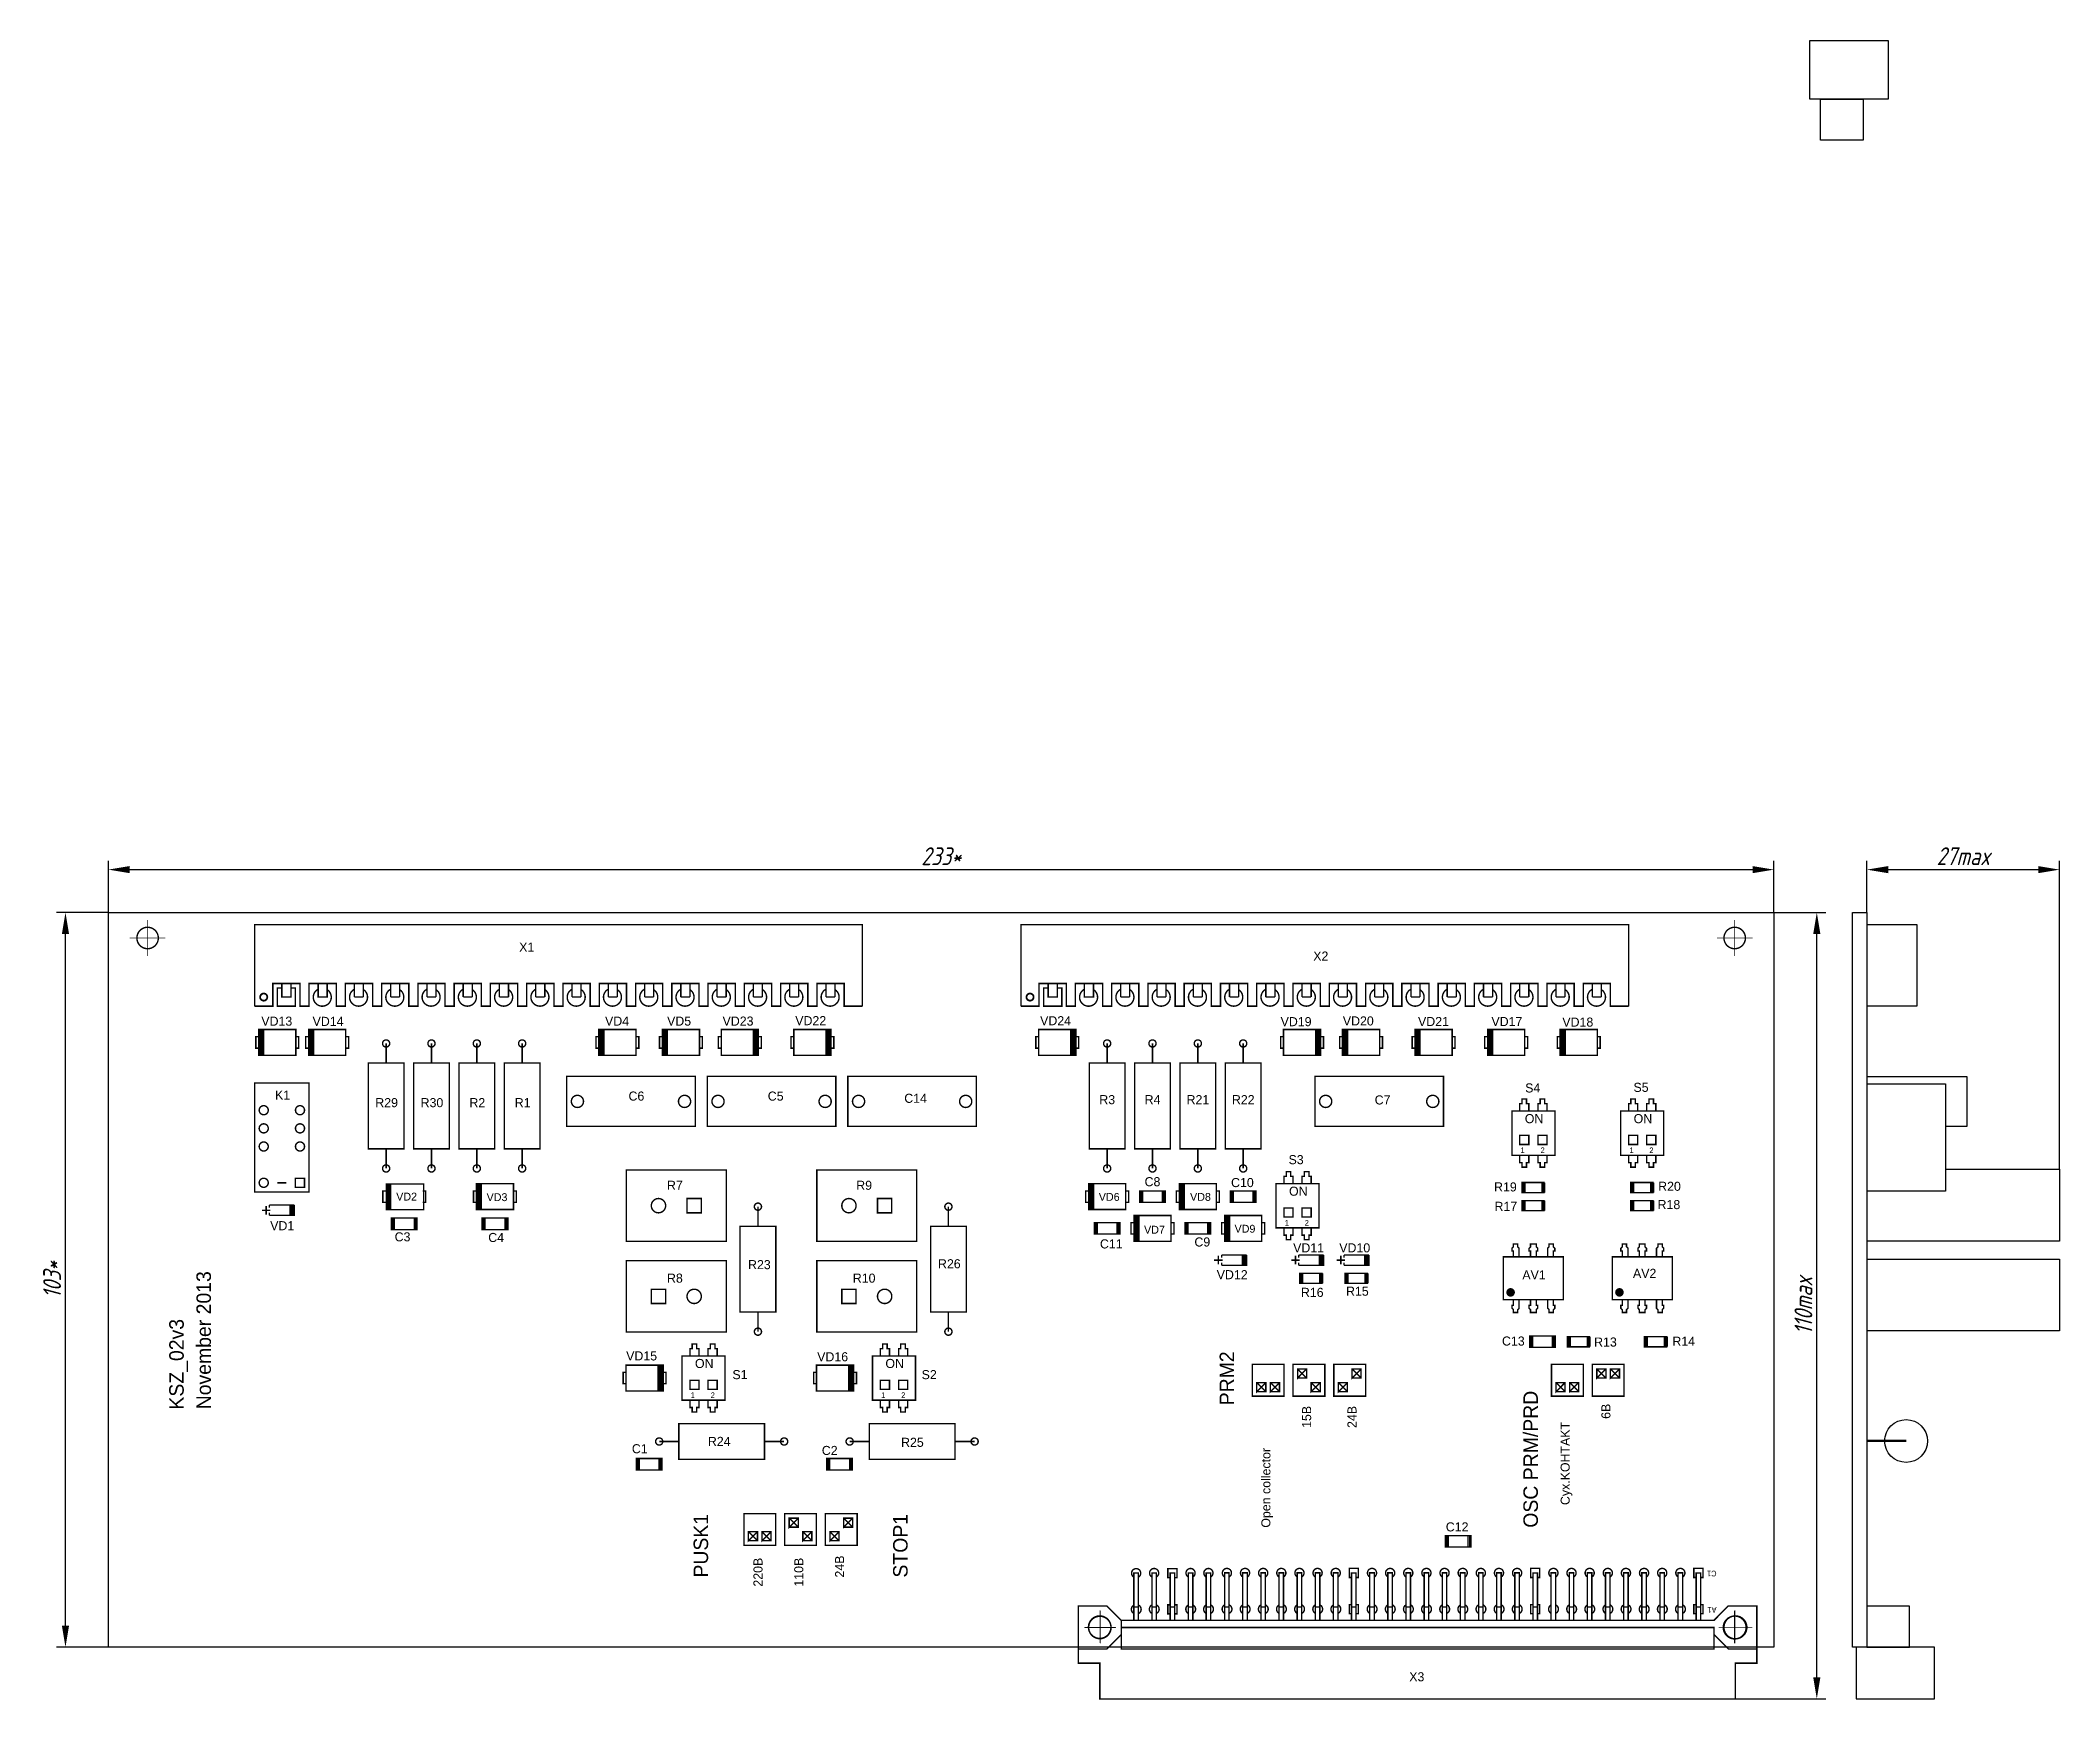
# Model space of a CAD drawing. Extents: x 4 to 287, y 107 to 339.
import ezdxf
from ezdxf.enums import TextEntityAlignment as Align

# ---------------------------------------------------------------- set-up
doc = ezdxf.new("R2010")
doc.units = 0
doc.header["$MEASUREMENT"] = 0
doc.layers.get('Defpoints').update_dxf_attribs({"linetype": 'CONTINUOUS'})
for name, color, linetype in [('BOARD', 173, 'CONTINUOUS'), ('BOTTOM', 7, 'CONTINUOUS'), ('TOP', 7, 'CONTINUOUS')]:
    doc.layers.add(name, color=color, linetype=linetype)
doc.layers.add('РАЗМЕРЫ', color=7, linetype='CONTINUOUS', lineweight=25)
doc.styles.add('ГОСТ А', font='', dxfattribs={"oblique": 15})
doc.styles.get('ГОСТ А').set_extended_font_data('GOST 2.304 type A')
doc.dimstyles.new('ГОСТ', dxfattribs={"dimscale": 0, "dimtxt": 2.5, "dimasz": 3, "dimexe": 1.25, "dimexo": 0, "dimtad": 1, "dimtoh": 1, "dimdec": 1, "dimrnd": 0.5, "dimtxsty": 'ГОСТ А', "dimcen": 5, "dimadec": 1, "dimazin": 2, "dimtfac": 0.75, "dimtdec": 4, "dimtmove": 1, "dimatfit": 3, "dimfxl": 1, "dimtolj": 1, "dimarcsym": 0})

msp = doc.modelspace()

# ---------------------------------------------------------------- texts
at = {"layer": 'TOP', "width": 1.019685}
for s, height, p in [('X1', 1.27, (72.34, 211.51)), ('X2', 1.27, (183.54, 210.26)), ('VD13', 1.27, (37.34, 201.15)), ('VD14', 1.27, (44.52, 201.12)), ('VD4', 1.27, (84.99, 201.16)), ('VD5', 1.27, (93.68, 201.16)), ('VD23', 1.27, (101.93, 201.16)), ('VD22', 1.27, (112.11, 201.22)), ('VD24', 1.27, (146.4, 201.21)), ('VD19', 1.27, (180.08, 201.08)), ('VD20', 1.27, (188.79, 201.18)), ('VD21', 1.27, (199.32, 201.1)), ('VD17', 1.27, (209.6, 201.1)), ('VD18', 1.27, (219.53, 201.02)), ('S4', 1.27, (213.22, 191.8)), ('S5', 1.27, (228.38, 191.88)), ('K1', 1.27, (38.15, 190.8)), ('R29', 1.27, (52.72, 189.74)), ('R30', 1.27, (59.07, 189.74)), ('R2', 1.27, (65.42, 189.74)), ('R1', 1.27, (71.77, 189.74)), ('C6', 1.27, (87.7, 190.66)), ('C5', 1.27, (107.2, 190.66)), ('C14', 1.27, (126.8, 190.35)), ('R3', 1.27, (153.63, 190.16)), ('R4', 1.27, (159.98, 190.16)), ('R21', 1.27, (166.33, 190.16)), ('R22', 1.27, (172.68, 190.16)), ('C7', 1.27, (192.19, 190.12)), ('S3', 1.27, (180.08, 181.76)), ('R7', 1.27, (93.09, 178.17)), ('R9', 1.27, (119.59, 178.17)), ('C8', 1.27, (159.97, 178.67)), ('C10', 1.27, (172.56, 178.55)), ('R19', 1.27, (209.39, 177.94)), ('R20', 1.27, (232.37, 178.03)), ('VD2', 1.1, (55.52, 176.67)), ('VD3', 1.1, (68.18, 176.59)), ('VD6', 1.1, (153.91, 176.63)), ('VD8', 1.1, (166.69, 176.63)), ('R17', 1.27, (209.45, 175.22)), ('R18', 1.27, (232.29, 175.47)), ('VD1', 1.27, (38.1, 172.51)), ('VD7', 1.1, (160.25, 172.03)), ('VD9', 1.1, (172.92, 172.17)), ('C3', 1.27, (54.95, 170.95)), ('C4', 1.27, (68.06, 170.86)), ('C11', 1.27, (154.2, 169.96)), ('C9', 1.27, (166.95, 170.23)), ('VD11', 1.27, (181.83, 169.41)), ('VD10', 1.27, (188.29, 169.41)), ('R23', 1.27, (104.92, 167.06)), ('R26', 1.27, (131.52, 167.18)), ('VD12', 1.27, (171.13, 165.65)), ('AV1', 1.27, (213.4, 165.62)), ('AV2', 1.27, (228.89, 165.84)), ('R8', 1.27, (93.09, 165.17)), ('R10', 1.27, (119.59, 165.17)), ('R16', 1.27, (182.34, 163.18)), ('R15', 1.27, (188.66, 163.34)), ('VD15', 1.27, (88.43, 154.28)), ('C13', 1.27, (210.5, 156.36)), ('R13', 1.27, (223.4, 156.22)), ('R14', 1.27, (234.36, 156.33)), ('S1', 1.27, (102.2, 151.66)), ('VD16', 1.27, (115.18, 154.16)), ('S2', 1.27, (128.7, 151.66)), ('C1', 1.27, (88.17, 141.28)), ('R24', 1.27, (99.3, 142.31)), ('C2', 1.27, (114.77, 141.04)), ('R25', 1.27, (126.35, 142.18)), ('C12', 1.27, (202.63, 130.34)), ('X3', 1.27, (196.98, 109.35))]:
    msp.add_text(s, height=height, dxfattribs=at).set_placement(p, align=Align.CENTER)
for p in [(212.11, 187.5), (227.35, 187.5), (179.09, 177.34), (95.9, 153.22), (122.57, 153.22)]:
    msp.add_text('ON', height=1.27, dxfattribs=at).set_placement(p)
at = {"layer": 'TOP'}
for s, p in [('1', (211.51, 183.31)), ('2', (214.31, 183.31)), ('1', (226.75, 183.31)), ('2', (229.55, 183.31)), ('1', (178.49, 173.15)), ('2', (181.29, 173.15)), ('1', (95.3, 149.02)), ('2', (98.1, 149.02)), ('1', (121.97, 149.02)), ('2', (124.77, 149.02))]:
    msp.add_text(s, height=0.787, dxfattribs=at).set_placement(p)
for s, height, rotation, p in [('November 2013', 2.032, 90, (28.12, 147.44)), ('KSZ_02v3', 2.032, 90, (24.31, 147.4)), ('PRM2', 2.032, 90, (171.4, 148)), ('OSC PRM/PRD', 2.032, 90, (213.94, 130.86)), ('PUSK1', 2.032, 90, (97.74, 123.88)), ('STOP1', 2.032, 90, (125.68, 123.88)), ('C1', 0.787, 180, (238.96, 124.83)), ('A1', 0.787, 180, (238.96, 119.75))]:
    msp.add_text(s, height=height, rotation=rotation, dxfattribs=at).set_placement(p)
at = {"layer": 'TOP', "width": 1.019685}
for s, p in [('15B', (182.19, 144.83)), ('24B', (188.54, 144.83)), ('6B', (224.1, 146.1)), ('Cyx.KOHTAKT', (218.39, 134.03)), ('Open collector', (176.48, 130.86)), ('220B', (105.36, 122.61)), ('110B', (111.07, 122.61)), ('24B', (116.79, 123.88))]:
    msp.add_text(s, height=1.27, rotation=90, dxfattribs=at).set_placement(p)

# ---------------------------------------------------------------- blocks, each defined once
blk = doc.blocks.new('*D9')
at = {"layer": 'Defpoints', "color": 0}
for p in [(247, 223), (13.75, 217), (247, 217)]:
    blk.add_point(p, dxfattribs=at)
at = {"layer": 'РАЗМЕРЫ', "color": 0, "lineweight": -2}
for p, q in [((13.75, 217), (13.75, 224.25)), ((247, 217), (247, 224.25)), ((16.75, 223), (244, 223))]:
    blk.add_line(p, q, dxfattribs=at)
at = {"layer": 'РАЗМЕРЫ', "color": 0}
for points in [[(16.75, 223.5), (16.75, 222.5), (13.75, 223)], [(244, 222.5), (244, 223.5), (247, 223)]]:
    blk.add_solid(points, dxfattribs=at)
at = {"layer": 'РАЗМЕРЫ', "color": 0, "linetype": 'ByBlock', "insert": (130.375, 224.875), "char_height": 2.5, "attachment_point": 5, "style": 'ГОСТ А'}
blk.add_mtext('\\A1;233*', dxfattribs=at)
blk = doc.blocks.new('*D14')
at = {"layer": 'Defpoints', "color": 0}
for p in [(7.75, 217), (13.75, 217), (13.75, 114.13)]:
    blk.add_point(p, dxfattribs=at)
at = {"layer": 'РАЗМЕРЫ', "color": 0, "lineweight": -2}
for p, q in [((13.75, 217), (6.5, 217)), ((7.75, 117.13), (7.75, 214)), ((13.75, 114.13), (6.5, 114.13))]:
    blk.add_line(p, q, dxfattribs=at)
at = {"layer": 'РАЗМЕРЫ', "color": 0}
for points in [[(8.25, 214), (7.25, 214), (7.75, 217)], [(7.25, 117.13), (8.25, 117.13), (7.75, 114.13)]]:
    blk.add_solid(points, dxfattribs=at)
at = {"layer": 'РАЗМЕРЫ', "color": 0, "linetype": 'ByBlock', "insert": (5.875, 165.565), "char_height": 2.5, "attachment_point": 5, "rotation": 90, "style": 'ГОСТ А'}
blk.add_mtext('\\A1;103*', dxfattribs=at)
blk = doc.blocks.new('*D17')
at = {"layer": 'Defpoints', "color": 0}
for p in [(247, 217), (253, 217), (241.6, 106.89)]:
    blk.add_point(p, dxfattribs=at)
at = {"layer": 'РАЗМЕРЫ', "color": 0, "lineweight": -2}
for p, q in [((247, 217), (254.25, 217)), ((253, 109.89), (253, 214)), ((241.6, 106.89), (254.25, 106.89))]:
    blk.add_line(p, q, dxfattribs=at)
at = {"layer": 'РАЗМЕРЫ', "color": 0}
for points in [[(253.5, 214), (252.5, 214), (253, 217)], [(252.5, 109.89), (253.5, 109.89), (253, 106.89)]]:
    blk.add_solid(points, dxfattribs=at)
at = {"layer": 'РАЗМЕРЫ', "color": 0, "linetype": 'ByBlock', "insert": (251.1225, 161.945), "char_height": 2.5, "attachment_point": 5, "rotation": 90, "style": 'ГОСТ А'}
blk.add_mtext('\\A1;110max', dxfattribs=at)
blk = doc.blocks.new('*D19')
at = {"layer": 'Defpoints', "color": 0}
for p in [(287, 223), (260, 217), (287, 181.045)]:
    blk.add_point(p, dxfattribs=at)
at = {"layer": 'РАЗМЕРЫ', "color": 0, "lineweight": -2}
for p, q in [((260, 217), (260, 224.25)), ((287, 181.045), (287, 224.25)), ((263, 223), (284, 223))]:
    blk.add_line(p, q, dxfattribs=at)
at = {"layer": 'РАЗМЕРЫ', "color": 0}
for points in [[(263, 223.5), (263, 222.5), (260, 223)], [(284, 222.5), (284, 223.5), (287, 223)]]:
    blk.add_solid(points, dxfattribs=at)
at = {"layer": 'РАЗМЕРЫ', "color": 0, "linetype": 'ByBlock', "insert": (273.5, 224.8775), "char_height": 2.5, "attachment_point": 5, "style": 'ГОСТ А'}
blk.add_mtext('\\A1;27max', dxfattribs=at)

# ---------------------------------------------------------------- dimensions: what is measured, and where the dimension line sits
at = {"layer": 'РАЗМЕРЫ'}
for base, p1, p2, text, override, picture, middle in [((247, 223), (13.75, 217), (247, 217), '<>*', {"dimscale": 1, "dimtxt": 2.5, "dimdec": 1, "dimlfac": 1, "dimrnd": 0.5, "dimtxsty": 'ГОСТ А', "dimsah": 1, "dimtolj": 1}, '*D9', (130.375, 224.875)), ((287, 223), (260, 217), (287, 181.04), '<>max', {"dimscale": 1, "dimtxt": 2.5, "dimlfac": 1, "dimtxsty": 'ГОСТ А', "dimsah": 1, "dimtolj": 1}, '*D19', (273.5, 224.88))]:
    dim = msp.add_linear_dim(base=base, p1=p1, p2=p2, text=text, dimstyle='ГОСТ', override=override, dxfattribs=at)
    dim.commit()
    dim.dimension.update_dxf_attribs({"geometry": picture, "text_midpoint": middle})
for base, p1, p2, text, picture, middle in [((7.75, 217), (13.75, 114.13), (13.75, 217), '<>*', '*D14', (5.87, 165.57)), ((253, 217), (241.6, 106.89), (247, 217), '<>max', '*D17', (251.12, 161.94))]:
    dim = msp.add_linear_dim(base=base, p1=p1, p2=p2, angle=90, text=text, dimstyle='ГОСТ', override={"dimscale": 1, "dimtxt": 2.5, "dimlfac": 1, "dimtxsty": 'ГОСТ А', "dimsah": 1, "dimtolj": 1}, dxfattribs=at)
    dim.commit()
    dim.dimension.update_dxf_attribs({"geometry": picture, "text_midpoint": middle})

# ---------------------------------------------------------------- linework, layer by layer
at = {"layer": 'BOARD', "linetype": 'Continuous'}
for points in [[(252, 339.11), (263, 339.11), (263, 330.89), (252, 330.89)], [(253.5, 330.89), (259.5, 330.89), (259.5, 325.14), (253.5, 325.14)]]:
    msp.add_lwpolyline(points, close=True, dxfattribs=at)
at = {"layer": 'BOARD'}
for points in [[(247, 114.13), (13.75, 114.13), (13.75, 217), (247, 217)], [(260, 114.13), (258, 114.13), (258, 217), (260, 217)]]:
    msp.add_lwpolyline(points, close=True, dxfattribs=at)
at = {"layer": 'BOTTOM', "const_width": 0.2}
for points in [[(19.25, 214.93, 1), (19.25, 211.93, 1), (19.25, 214.93)], [(241.5, 214.93, 1), (241.5, 211.93, 1), (241.5, 214.93)], [(152.58, 118.51, 0.999936), (152.58, 115.36, 1.000064), (152.58, 118.51)], [(241.6, 118.51, 1.000125), (241.6, 115.3, 0.999875), (241.6, 118.51)]]:
    msp.add_lwpolyline(points, format="xyb", dxfattribs=at)
at = {"layer": 'BOTTOM', "const_width": 0.1}
for points in [[(19.25, 210.93), (19.25, 215.93)], [(241.5, 210.93), (241.5, 215.93)], [(16.75, 213.43), (21.75, 213.43)], [(239, 213.43), (244, 213.43)], [(152.63, 114.7), (152.63, 119.3)], [(241.55, 114.67), (241.55, 119.27)], [(150.43, 116.9), (154.83, 116.9)], [(239.35, 116.87), (243.95, 116.87)]]:
    msp.add_lwpolyline(points, dxfattribs=at)
at = {"layer": 'TOP', "linetype": 'ByBlock', "ltscale": 100}
for p, q in [((260, 215.31), (267, 215.31)), ((267, 215.31), (267, 203.88)), ((267, 203.88), (260, 203.88)), ((260, 194.05), (274, 194.05)), ((260, 193), (271, 193)), ((271, 193), (271, 178)), ((274, 194.05), (274, 187.05)), ((274, 187.05), (271, 187.05)), ((271, 181.04), (287, 181.04)), ((287, 181.04), (287, 171)), ((271, 178), (260, 178)), ((287, 171), (260, 171)), ((260, 168.45), (287, 168.45)), ((287, 168.45), (287, 158.41)), ((287, 158.41), (260, 158.41))]:
    msp.add_line(p, q, dxfattribs=at)
at = {"layer": 'TOP', "linetype": 'ByBlock', "lineweight": 50, "ltscale": 100}
msp.add_line((265.5, 143), (260, 143), dxfattribs=at)
at = {"layer": 'TOP'}
for points, const_width in [([(19.25, 214.93, 1), (19.25, 211.93, 1), (19.25, 214.93)], 0.2), ([(241.5, 214.93, 1), (241.5, 211.93, 1), (241.5, 214.93)], 0.2), ([(35.51, 205.28, 1), (35.51, 205.03, 1), (35.51, 205.28)], 1), ([(43.12, 206.25, 3.654356), (44.4, 206.19)], 0.2), ([(48.19, 206.25, 3.654339), (49.47, 206.2)], 0.2), ([(53.27, 206.25, 3.654339), (54.55, 206.2)], 0.2), ([(58.35, 206.25, 3.654339), (59.63, 206.2)], 0.2), ([(63.43, 206.25, 3.654339), (64.71, 206.2)], 0.2), ([(68.51, 206.25, 3.654339), (69.79, 206.2)], 0.2), ([(73.59, 206.25, 3.654339), (74.87, 206.2)], 0.2), ([(78.67, 206.25, 3.654339), (79.95, 206.2)], 0.2), ([(83.75, 206.25, 3.654339), (85.03, 206.2)], 0.2), ([(88.83, 206.25, 3.654339), (90.11, 206.2)], 0.2), ([(93.91, 206.25, 3.654339), (95.19, 206.2)], 0.2), ([(98.99, 206.25, 3.654339), (100.27, 206.2)], 0.2), ([(104.07, 206.25, 3.654339), (105.35, 206.2)], 0.2), ([(109.15, 206.25, 3.654339), (110.43, 206.2)], 0.2), ([(114.23, 206.25, 3.654339), (115.51, 206.2)], 0.2), ([(142.82, 205.28, 1), (142.82, 205.03, 1), (142.82, 205.28)], 1), ([(150.43, 206.25, 3.654356), (151.71, 206.19)], 0.2), ([(155.51, 206.25, 3.654339), (156.79, 206.2)], 0.2), ([(160.59, 206.25, 3.654339), (161.87, 206.2)], 0.2), ([(165.67, 206.25, 3.654339), (166.95, 206.2)], 0.2), ([(170.75, 206.25, 3.654339), (172.03, 206.2)], 0.2), ([(175.83, 206.25, 3.654339), (177.11, 206.2)], 0.2), ([(180.91, 206.25, 3.654339), (182.19, 206.2)], 0.2), ([(185.99, 206.25, 3.654339), (187.27, 206.2)], 0.2), ([(191.07, 206.25, 3.654339), (192.35, 206.2)], 0.2), ([(196.15, 206.25, 3.654339), (197.43, 206.2)], 0.2), ([(201.23, 206.25, 3.654339), (202.51, 206.2)], 0.2), ([(206.31, 206.25, 3.654339), (207.59, 206.2)], 0.2), ([(211.39, 206.25, 3.654339), (212.67, 206.2)], 0.2), ([(216.47, 206.25, 3.654339), (217.75, 206.2)], 0.2), ([(221.55, 206.25, 3.654339), (222.83, 206.2)], 0.2), ([(52.65, 199.16, 1), (52.65, 198.16, 1), (52.65, 199.16)], 0.2), ([(59, 199.16, 1), (59, 198.16, 1), (59, 199.16)], 0.2), ([(65.35, 199.16, 1), (65.35, 198.16, 1), (65.35, 199.16)], 0.2), ([(71.7, 199.16, 1), (71.7, 198.16, 1), (71.7, 199.16)], 0.2), ([(153.62, 199.16, 1), (153.62, 198.16, 1), (153.62, 199.16)], 0.2), ([(159.97, 199.16, 1), (159.97, 198.16, 1), (159.97, 199.16)], 0.2), ([(166.32, 199.16, 1), (166.32, 198.16, 1), (166.32, 199.16)], 0.2), ([(172.67, 199.16, 1), (172.67, 198.16, 1), (172.67, 199.16)], 0.2), ([(35.51, 189.95, 1), (35.51, 188.68, 1), (35.51, 189.95)], 0.2), ([(40.59, 189.95, 1), (40.59, 188.68, 1), (40.59, 189.95)], 0.2), ([(79.44, 191.4, 1), (79.44, 189.7, 1), (79.44, 191.4)], 0.2), ([(79.44, 191.4, 1), (79.44, 189.7, 1), (79.44, 191.4)], 0.2), ([(94.44, 191.4, 1), (94.44, 189.7, 1), (94.44, 191.4)], 0.2), ([(94.44, 191.4, 1), (94.44, 189.7, 1), (94.44, 191.4)], 0.2), ([(99.13, 191.4, 1), (99.13, 189.7, 1), (99.13, 191.4)], 0.2), ([(99.13, 191.4, 1), (99.13, 189.7, 1), (99.13, 191.4)], 0.2), ([(114.13, 191.4, 1), (114.13, 189.7, 1), (114.13, 191.4)], 0.2), ([(114.13, 191.4, 1), (114.13, 189.7, 1), (114.13, 191.4)], 0.2), ([(118.81, 191.4, 1), (118.81, 189.7, 1), (118.81, 191.4)], 0.2), ([(118.81, 191.4, 1), (118.81, 189.7, 1), (118.81, 191.4)], 0.2), ([(133.81, 191.4, 1), (133.81, 189.7, 1), (133.81, 191.4)], 0.2), ([(133.81, 191.4, 1), (133.81, 189.7, 1), (133.81, 191.4)], 0.2), ([(184.22, 191.4, 1), (184.22, 189.7, 1), (184.22, 191.4)], 0.2), ([(184.22, 191.4, 1), (184.22, 189.7, 1), (184.22, 191.4)], 0.2), ([(199.22, 191.4, 1), (199.22, 189.7, 1), (199.22, 191.4)], 0.2), ([(199.22, 191.4, 1), (199.22, 189.7, 1), (199.22, 191.4)], 0.2), ([(35.51, 187.41, 1), (35.51, 186.14, 1), (35.51, 187.41)], 0.2), ([(40.59, 187.41, 1), (40.59, 186.14, 1), (40.59, 187.41)], 0.2), ([(35.51, 184.87, 1), (35.51, 183.6, 1), (35.51, 184.87)], 0.2), ([(40.59, 184.87, 1), (40.59, 183.6, 1), (40.59, 184.87)], 0.2), ([(52.65, 181.66, 1), (52.65, 180.66, 1), (52.65, 181.66)], 0.2), ([(59, 181.66, 1), (59, 180.66, 1), (59, 181.66)], 0.2), ([(65.35, 181.66, 1), (65.35, 180.66, 1), (65.35, 181.66)], 0.2), ([(71.7, 181.66, 1), (71.7, 180.66, 1), (71.7, 181.66)], 0.2), ([(153.62, 181.66, 1), (153.62, 180.66, 1), (153.62, 181.66)], 0.2), ([(159.97, 181.66, 1), (159.97, 180.66, 1), (159.97, 181.66)], 0.2), ([(166.32, 181.66, 1), (166.32, 180.66, 1), (166.32, 181.66)], 0.2), ([(172.67, 181.66, 1), (172.67, 180.66, 1), (172.67, 181.66)], 0.2), ([(35.51, 179.79, 1), (35.51, 178.52, 1), (35.51, 179.79)], 0.2), ([(90.79, 176.95, 1), (90.79, 174.95, 1), (90.79, 176.95)], 0.2), ([(104.72, 176.31, 1), (104.72, 175.31, 1), (104.72, 176.31)], 0.2), ([(117.46, 176.95, 1), (117.46, 174.95, 1), (117.46, 176.95)], 0.2), ([(131.39, 176.31, 1), (131.39, 175.31, 1), (131.39, 176.31)], 0.2), ([(95.79, 164.25, 1), (95.79, 162.25, 1), (95.79, 164.25)], 0.2), ([(122.46, 164.25, 1), (122.46, 162.25, 1), (122.46, 164.25)], 0.2), ([(210.12, 164.11, 1), (210.12, 163.51, 1), (210.12, 164.11)], 0.6), ([(225.36, 164.11, 1), (225.36, 163.51, 1), (225.36, 164.11)], 0.6), ([(104.72, 158.81, 1), (104.72, 157.81, 1), (104.72, 158.81)], 0.2), ([(131.39, 158.81, 1), (131.39, 157.81, 1), (131.39, 158.81)], 0.2), ([(90.89, 143.43, 1), (90.89, 142.43, 1), (90.89, 143.43)], 0.2), ([(108.39, 143.43, 1), (108.39, 142.43, 1), (108.39, 143.43)], 0.2), ([(117.56, 143.43, 1), (117.56, 142.43, 1), (117.56, 143.43)], 0.2), ([(135.06, 143.43, 1), (135.06, 142.43, 1), (135.06, 143.43)], 0.2), ([(157.38, 123.93, -4), (157.98, 123.93)], 0.2), ([(159.9, 123.95, -3.998327), (160.5, 123.95)], 0.2), ([(165, 123.95, -3.998327), (165.6, 123.95)], 0.2), ([(167.5, 123.95, -3.998327), (168.1, 123.95)], 0.2), ([(170.09, 123.96, -4.000418), (170.69, 123.96)], 0.2), ([(172.63, 123.96, -4.000418), (173.23, 123.96)], 0.2), ([(175.17, 123.96, -4.000418), (175.77, 123.96)], 0.2), ([(177.71, 123.96, -4.000418), (178.31, 123.96)], 0.2), ([(180.25, 123.96, -4.000418), (180.85, 123.96)], 0.2), ([(182.79, 123.96, -4.000418), (183.39, 123.96)], 0.2), ([(185.33, 123.96, -4.000418), (185.93, 123.96)], 0.2), ([(190.41, 123.96, -4.000418), (191.01, 123.96)], 0.2), ([(192.95, 123.96, -4.000418), (193.55, 123.96)], 0.2), ([(195.49, 123.96, -4.000418), (196.09, 123.96)], 0.2), ([(198.03, 123.96, -4.000418), (198.63, 123.96)], 0.2), ([(200.57, 123.96, -4.000418), (201.17, 123.96)], 0.2), ([(203.11, 123.96, -4.000418), (203.71, 123.96)], 0.2), ([(205.65, 123.96, -4.000418), (206.25, 123.96)], 0.2), ([(208.19, 123.96, -4.000418), (208.79, 123.96)], 0.2), ([(210.73, 123.96, -4.000418), (211.33, 123.96)], 0.2), ([(215.81, 123.96, -4.000418), (216.41, 123.96)], 0.2), ([(218.35, 123.96, -4.000418), (218.95, 123.96)], 0.2), ([(220.89, 123.96, -4.000418), (221.49, 123.96)], 0.2), ([(223.43, 123.96, -4.000418), (224.03, 123.96)], 0.2), ([(225.97, 123.96, -4.000418), (226.57, 123.96)], 0.2), ([(228.51, 123.96, -4.000418), (229.11, 123.96)], 0.2), ([(231.05, 123.96, -4.000418), (231.65, 123.96)], 0.2), ([(233.59, 123.96, -4.000418), (234.19, 123.96)], 0.2), ([(157.38, 118.83, -0.609138), (157.38, 120.03)], 0.2), ([(157.98, 118.83, 0.666667), (157.98, 120.03)], 0.2), ([(159.9, 118.85, -0.608958), (159.9, 120.05)], 0.2), ([(160.5, 118.85, 0.666872), (160.5, 120.05)], 0.2), ([(165, 118.85, -0.608958), (165, 120.05)], 0.2), ([(165.6, 118.85, 0.666872), (165.6, 120.05)], 0.2), ([(167.5, 118.85, -0.608958), (167.5, 120.05)], 0.2), ([(168.1, 118.85, 0.666872), (168.1, 120.05)], 0.2), ([(170.09, 118.86, -0.609259), (170.09, 120.06)], 0.2), ([(170.69, 118.86, 0.66653), (170.69, 120.06)], 0.2), ([(172.63, 118.86, -0.609259), (172.63, 120.06)], 0.2), ([(173.23, 118.86, 0.66653), (173.23, 120.06)], 0.2), ([(175.17, 118.86, -0.609259), (175.17, 120.06)], 0.2), ([(175.77, 118.86, 0.66653), (175.77, 120.06)], 0.2), ([(177.71, 118.86, -0.609259), (177.71, 120.06)], 0.2), ([(178.31, 118.86, 0.66653), (178.31, 120.06)], 0.2), ([(180.25, 118.86, -0.609259), (180.25, 120.06)], 0.2), ([(180.85, 118.86, 0.66653), (180.85, 120.06)], 0.2), ([(182.79, 118.86, -0.609259), (182.79, 120.06)], 0.2), ([(183.39, 118.86, 0.66653), (183.39, 120.06)], 0.2), ([(185.33, 118.86, -0.609259), (185.33, 120.06)], 0.2), ([(185.93, 118.86, 0.66653), (185.93, 120.06)], 0.2), ([(190.41, 118.86, -0.609259), (190.41, 120.06)], 0.2), ([(191.01, 118.86, 0.66653), (191.01, 120.06)], 0.2), ([(192.95, 118.86, -0.609259), (192.95, 120.06)], 0.2), ([(193.55, 118.86, 0.66653), (193.55, 120.06)], 0.2), ([(195.49, 118.86, -0.609259), (195.49, 120.06)], 0.2), ([(196.09, 118.86, 0.66653), (196.09, 120.06)], 0.2), ([(198.03, 118.86, -0.609259), (198.03, 120.06)], 0.2), ([(198.63, 118.86, 0.66653), (198.63, 120.06)], 0.2), ([(200.57, 118.86, -0.609259), (200.57, 120.06)], 0.2), ([(201.17, 118.86, 0.66653), (201.17, 120.06)], 0.2), ([(203.11, 118.86, -0.609259), (203.11, 120.06)], 0.2), ([(203.71, 118.86, 0.66653), (203.71, 120.06)], 0.2), ([(205.65, 118.86, -0.609259), (205.65, 120.06)], 0.2), ([(206.25, 118.86, 0.66653), (206.25, 120.06)], 0.2), ([(208.19, 118.86, -0.609259), (208.19, 120.06)], 0.2), ([(208.79, 118.86, 0.66653), (208.79, 120.06)], 0.2), ([(210.73, 118.86, -0.609259), (210.73, 120.06)], 0.2), ([(211.33, 118.86, 0.66653), (211.33, 120.06)], 0.2), ([(215.81, 118.86, -0.609259), (215.81, 120.06)], 0.2), ([(216.41, 118.86, 0.66653), (216.41, 120.06)], 0.2), ([(218.35, 118.86, -0.609259), (218.35, 120.06)], 0.2), ([(218.95, 118.86, 0.66653), (218.95, 120.06)], 0.2), ([(220.89, 118.86, -0.609259), (220.89, 120.06)], 0.2), ([(221.49, 118.86, 0.66653), (221.49, 120.06)], 0.2), ([(223.43, 118.86, -0.609259), (223.43, 120.06)], 0.2), ([(224.03, 118.86, 0.66653), (224.03, 120.06)], 0.2), ([(225.97, 118.86, -0.609259), (225.97, 120.06)], 0.2), ([(226.57, 118.86, 0.66653), (226.57, 120.06)], 0.2), ([(228.51, 118.86, -0.609259), (228.51, 120.06)], 0.2), ([(229.11, 118.86, 0.66653), (229.11, 120.06)], 0.2), ([(231.05, 118.86, -0.609259), (231.05, 120.06)], 0.2), ([(231.65, 118.86, 0.66653), (231.65, 120.06)], 0.2), ([(233.59, 118.86, -0.609259), (233.59, 120.06)], 0.2), ([(234.19, 118.86, 0.66653), (234.19, 120.06)], 0.2), ([(152.6, 118.46, 1), (152.6, 115.32, 1), (152.6, 118.46)], 0.2), ([(241.5, 118.49, 1), (241.5, 115.29, 1), (241.5, 118.49)], 0.2)]:
    msp.add_lwpolyline(points, format="xyb", dxfattribs=dict(at, const_width=const_width))
for points, const_width in [([(19.25, 210.93), (19.25, 215.93)], 0.1), ([(34.24, 203.88), (34.24, 215.31), (119.33, 215.31), (119.33, 203.88)], 0.2), ([(141.55, 203.88), (141.55, 215.31), (226.64, 215.31), (226.64, 203.88)], 0.2), ([(241.5, 210.93), (241.5, 215.93)], 0.1), ([(16.75, 213.43), (21.75, 213.43)], 0.1), ([(239, 213.43), (244, 213.43)], 0.1), ([(119.33, 203.88), (116.79, 203.88), (116.79, 207.06), (112.98, 207.06), (112.98, 203.88), (111.71, 203.88), (111.71, 207.06), (107.9, 207.06), (107.9, 203.88), (106.63, 203.88), (106.63, 207.06), (102.82, 207.06), (102.82, 203.88), (101.55, 203.88), (101.55, 207.06), (97.74, 207.06), (97.74, 203.88), (96.47, 203.88), (96.47, 207.06), (92.66, 207.06), (92.66, 203.88), (91.39, 203.88), (91.39, 207.06), (87.58, 207.06), (87.58, 203.88), (86.31, 203.88), (86.31, 207.06), (82.5, 207.06), (82.5, 203.88), (81.23, 203.88), (81.23, 207.06), (77.42, 207.06), (77.42, 203.88), (76.15, 203.88), (76.15, 207.06), (72.34, 207.06), (72.34, 203.88), (71.07, 203.88), (71.07, 207.06), (67.26, 207.06), (67.26, 203.88), (65.99, 203.88), (65.99, 207.06), (62.18, 207.06), (62.18, 203.88), (60.91, 203.88), (60.91, 207.06), (57.1, 207.06), (57.1, 203.88), (55.83, 203.88), (55.83, 207.06), (52.02, 207.06), (52.02, 203.88), (50.75, 203.88), (50.75, 207.06), (46.94, 207.06), (46.94, 203.88), (45.67, 203.88), (45.67, 207.06), (41.86, 207.06), (41.86, 203.88), (40.59, 203.88), (40.59, 207.06), (36.78, 207.06), (36.78, 203.88), (34.24, 203.88)], 0.2), ([(39.32, 206.43), (39.95, 206.43), (39.95, 203.88), (37.41, 203.88), (37.41, 206.43), (38.05, 206.43)], 0.2), ([(38.05, 207.06), (38.05, 205.16), (39.32, 205.16), (39.32, 207.06)], 0.2), ([(43.13, 207.06), (43.13, 205.16), (44.4, 205.16), (44.4, 207.06)], 0.2), ([(48.2, 207.06), (48.2, 205.16)], 0.2), ([(49.47, 205.16), (49.47, 207.06)], 0.2), ([(53.28, 207.06), (53.28, 205.16)], 0.2), ([(54.55, 205.16), (54.55, 207.06)], 0.2), ([(58.36, 207.06), (58.36, 205.16)], 0.2), ([(59.63, 205.16), (59.63, 207.06)], 0.2), ([(63.44, 207.06), (63.44, 205.16)], 0.2), ([(64.71, 205.16), (64.71, 207.06)], 0.2), ([(68.52, 207.06), (68.52, 205.16)], 0.2), ([(69.79, 205.16), (69.79, 207.06)], 0.2), ([(73.6, 207.06), (73.6, 205.16)], 0.2), ([(74.87, 205.16), (74.87, 207.06)], 0.2), ([(78.68, 207.06), (78.68, 205.16)], 0.2), ([(79.95, 205.16), (79.95, 207.06)], 0.2), ([(83.76, 207.06), (83.76, 205.16)], 0.2), ([(85.03, 205.16), (85.03, 207.06)], 0.2), ([(88.84, 207.06), (88.84, 205.16)], 0.2), ([(90.11, 205.16), (90.11, 207.06)], 0.2), ([(93.92, 207.06), (93.92, 205.16)], 0.2), ([(95.19, 205.16), (95.19, 207.06)], 0.2), ([(99, 207.06), (99, 205.16)], 0.2), ([(100.27, 205.16), (100.27, 207.06)], 0.2), ([(104.08, 207.06), (104.08, 205.16)], 0.2), ([(105.35, 205.16), (105.35, 207.06)], 0.2), ([(109.16, 207.06), (109.16, 205.16)], 0.2), ([(110.43, 205.16), (110.43, 207.06)], 0.2), ([(114.24, 207.06), (114.24, 205.16)], 0.2), ([(115.51, 205.16), (115.51, 207.06)], 0.2), ([(226.64, 203.88), (224.1, 203.88), (224.1, 207.06), (220.29, 207.06), (220.29, 203.88), (219.02, 203.88), (219.02, 207.06), (215.21, 207.06), (215.21, 203.88), (213.94, 203.88), (213.94, 207.06), (210.13, 207.06), (210.13, 203.88), (208.86, 203.88), (208.86, 207.06), (205.05, 207.06), (205.05, 203.88), (203.78, 203.88), (203.78, 207.06), (199.97, 207.06), (199.97, 203.88), (198.7, 203.88), (198.7, 207.06), (194.89, 207.06), (194.89, 203.88), (193.62, 203.88), (193.62, 207.06), (189.81, 207.06), (189.81, 203.88), (188.54, 203.88), (188.54, 207.06), (184.73, 207.06), (184.73, 203.88), (183.46, 203.88), (183.46, 207.06), (179.65, 207.06), (179.65, 203.88), (178.38, 203.88), (178.38, 207.06), (174.57, 207.06), (174.57, 203.88), (173.3, 203.88), (173.3, 207.06), (169.49, 207.06), (169.49, 203.88), (168.22, 203.88), (168.22, 207.06), (164.41, 207.06), (164.41, 203.88), (163.14, 203.88), (163.14, 207.06), (159.33, 207.06), (159.33, 203.88), (158.06, 203.88), (158.06, 207.06), (154.25, 207.06), (154.25, 203.88), (152.98, 203.88), (152.98, 207.06), (149.17, 207.06), (149.17, 203.88), (147.9, 203.88), (147.9, 207.06), (144.09, 207.06), (144.09, 203.88), (141.55, 203.88)], 0.2), ([(146.63, 206.43), (147.27, 206.43), (147.27, 203.88), (144.73, 203.88), (144.73, 206.43), (145.36, 206.43)], 0.2), ([(145.36, 207.06), (145.36, 205.16), (146.63, 205.16), (146.63, 207.06)], 0.2), ([(150.44, 207.06), (150.44, 205.16), (151.71, 205.16), (151.71, 207.06)], 0.2), ([(155.52, 207.06), (155.52, 205.16)], 0.2), ([(156.79, 205.16), (156.79, 207.06)], 0.2), ([(160.6, 207.06), (160.6, 205.16)], 0.2), ([(161.87, 205.16), (161.87, 207.06)], 0.2), ([(165.68, 207.06), (165.68, 205.16)], 0.2), ([(166.95, 205.16), (166.95, 207.06)], 0.2), ([(170.76, 207.06), (170.76, 205.16)], 0.2), ([(172.03, 205.16), (172.03, 207.06)], 0.2), ([(175.84, 207.06), (175.84, 205.16)], 0.2), ([(177.11, 205.16), (177.11, 207.06)], 0.2), ([(180.92, 207.06), (180.92, 205.16)], 0.2), ([(182.19, 205.16), (182.19, 207.06)], 0.2), ([(186, 207.06), (186, 205.16)], 0.2), ([(187.27, 205.16), (187.27, 207.06)], 0.2), ([(191.08, 207.06), (191.08, 205.16)], 0.2), ([(192.35, 205.16), (192.35, 207.06)], 0.2), ([(196.16, 207.06), (196.16, 205.16)], 0.2), ([(197.43, 205.16), (197.43, 207.06)], 0.2), ([(201.24, 207.06), (201.24, 205.16)], 0.2), ([(202.51, 205.16), (202.51, 207.06)], 0.2), ([(206.32, 207.06), (206.32, 205.16)], 0.2), ([(207.59, 205.16), (207.59, 207.06)], 0.2), ([(211.4, 207.06), (211.4, 205.16)], 0.2), ([(212.67, 205.16), (212.67, 207.06)], 0.2), ([(216.48, 207.06), (216.48, 205.16)], 0.2), ([(217.75, 205.16), (217.75, 207.06)], 0.2), ([(221.56, 207.06), (221.56, 205.16)], 0.2), ([(222.83, 205.16), (222.83, 207.06)], 0.2), ([(48.2, 205.16), (49.47, 205.16)], 0.2), ([(53.28, 205.16), (54.55, 205.16)], 0.2), ([(58.36, 205.16), (59.63, 205.16)], 0.2), ([(63.44, 205.16), (64.71, 205.16)], 0.2), ([(68.52, 205.16), (69.79, 205.16)], 0.2), ([(73.6, 205.16), (74.87, 205.16)], 0.2), ([(78.68, 205.16), (79.95, 205.16)], 0.2), ([(83.76, 205.16), (85.03, 205.16)], 0.2), ([(88.84, 205.16), (90.11, 205.16)], 0.2), ([(93.92, 205.16), (95.19, 205.16)], 0.2), ([(99, 205.16), (100.27, 205.16)], 0.2), ([(104.08, 205.16), (105.35, 205.16)], 0.2), ([(109.16, 205.16), (110.43, 205.16)], 0.2), ([(114.24, 205.16), (115.51, 205.16)], 0.2), ([(155.52, 205.16), (156.79, 205.16)], 0.2), ([(160.6, 205.16), (161.87, 205.16)], 0.2), ([(165.68, 205.16), (166.95, 205.16)], 0.2), ([(170.76, 205.16), (172.03, 205.16)], 0.2), ([(175.84, 205.16), (177.11, 205.16)], 0.2), ([(180.92, 205.16), (182.19, 205.16)], 0.2), ([(186, 205.16), (187.27, 205.16)], 0.2), ([(191.08, 205.16), (192.35, 205.16)], 0.2), ([(196.16, 205.16), (197.43, 205.16)], 0.2), ([(201.24, 205.16), (202.51, 205.16)], 0.2), ([(206.32, 205.16), (207.59, 205.16)], 0.2), ([(211.4, 205.16), (212.67, 205.16)], 0.2), ([(216.48, 205.16), (217.75, 205.16)], 0.2), ([(221.56, 205.16), (222.83, 205.16)], 0.2), ([(34.81, 199.6), (34.41, 199.6), (34.41, 198), (35.01, 198)], 0.2), ([(34.81, 197), (34.81, 200.61), (40.01, 200.61), (40.01, 197), (34.81, 197)], 0.2), ([(34.91, 197), (34.91, 200.61)], 0.2), ([(35.01, 197), (35.01, 200.61)], 0.2), ([(35.11, 197), (35.11, 200.61)], 0.2), ([(35.21, 197), (35.21, 200.61)], 0.2), ([(35.31, 197), (35.31, 200.61)], 0.2), ([(35.41, 197), (35.41, 200.61)], 0.2), ([(35.51, 197), (35.51, 200.61)], 0.2), ([(40.01, 199.6), (40.41, 199.6), (40.41, 198), (40.01, 198)], 0.2), ([(41.8, 199.6), (41.4, 199.6), (41.4, 198), (42, 198)], 0.2), ([(41.8, 197), (41.8, 200.61), (47, 200.61), (47, 197), (41.8, 197)], 0.2), ([(41.9, 197), (41.9, 200.61)], 0.2), ([(42, 197), (42, 200.61)], 0.2), ([(42.1, 197), (42.1, 200.61)], 0.2), ([(42.2, 197), (42.2, 200.61)], 0.2), ([(42.3, 197), (42.3, 200.61)], 0.2), ([(42.4, 197), (42.4, 200.61)], 0.2), ([(42.5, 197), (42.5, 200.61)], 0.2), ([(47, 199.6), (47.4, 199.6), (47.4, 198), (47, 198)], 0.2), ([(52.65, 195.91), (52.65, 198.66)], 0.2), ([(59, 195.91), (59, 198.66)], 0.2), ([(65.35, 195.91), (65.35, 198.66)], 0.2), ([(71.7, 195.91), (71.7, 198.66)], 0.2), ([(82.44, 199.6), (82.04, 199.6), (82.04, 198), (82.64, 198)], 0.2), ([(82.44, 197), (82.44, 200.61), (87.64, 200.61), (87.64, 197), (82.44, 197)], 0.2), ([(82.54, 197), (82.54, 200.61)], 0.2), ([(82.64, 197), (82.64, 200.61)], 0.2), ([(82.74, 197), (82.74, 200.61)], 0.2), ([(82.84, 197), (82.84, 200.61)], 0.2), ([(82.94, 197), (82.94, 200.61)], 0.2), ([(83.04, 197), (83.04, 200.61)], 0.2), ([(83.14, 197), (83.14, 200.61)], 0.2), ([(87.64, 199.6), (88.04, 199.6), (88.04, 198), (87.64, 198)], 0.2), ([(91.33, 199.6), (90.93, 199.6), (90.93, 198), (91.53, 198)], 0.2), ([(91.33, 197), (91.33, 200.61), (96.53, 200.61), (96.53, 197), (91.33, 197)], 0.2), ([(91.43, 197), (91.43, 200.61)], 0.2), ([(91.53, 197), (91.53, 200.61)], 0.2), ([(91.63, 197), (91.63, 200.61)], 0.2), ([(91.73, 197), (91.73, 200.61)], 0.2), ([(91.83, 197), (91.83, 200.61)], 0.2), ([(91.93, 197), (91.93, 200.61)], 0.2), ([(92.03, 197), (92.03, 200.61)], 0.2), ([(96.53, 199.6), (96.93, 199.6), (96.93, 198), (96.53, 198)], 0.2), ([(99.58, 198), (99.18, 198), (99.18, 199.6), (99.58, 199.6)], 0.2), ([(104.78, 200.61), (104.78, 197), (99.58, 197), (99.58, 200.61), (104.78, 200.61)], 0.2), ([(104.08, 200.61), (104.08, 197)], 0.2), ([(104.18, 200.61), (104.18, 197)], 0.2), ([(104.28, 200.61), (104.28, 197)], 0.2), ([(104.38, 200.61), (104.38, 197)], 0.2), ([(104.48, 200.61), (104.48, 197)], 0.2), ([(104.58, 200.61), (104.58, 197)], 0.2), ([(104.78, 198), (105.18, 198), (105.18, 199.6), (104.58, 199.6)], 0.2), ([(104.68, 200.61), (104.68, 197)], 0.2), ([(109.74, 198), (109.34, 198), (109.34, 199.6), (109.74, 199.6)], 0.2), ([(114.94, 200.61), (114.94, 197), (109.74, 197), (109.74, 200.61), (114.94, 200.61)], 0.2), ([(114.24, 200.61), (114.24, 197)], 0.2), ([(114.34, 200.61), (114.34, 197)], 0.2), ([(114.44, 200.61), (114.44, 197)], 0.2), ([(114.54, 200.61), (114.54, 197)], 0.2), ([(114.64, 200.61), (114.64, 197)], 0.2), ([(114.74, 200.61), (114.74, 197)], 0.2), ([(114.94, 198), (115.34, 198), (115.34, 199.6), (114.74, 199.6)], 0.2), ([(114.84, 200.61), (114.84, 197)], 0.2), ([(144.03, 198), (143.63, 198), (143.63, 199.6), (144.03, 199.6)], 0.2), ([(149.23, 200.61), (149.23, 197), (144.03, 197), (144.03, 200.61), (149.23, 200.61)], 0.2), ([(148.53, 200.61), (148.53, 197)], 0.2), ([(148.63, 200.61), (148.63, 197)], 0.2), ([(148.73, 200.61), (148.73, 197)], 0.2), ([(148.83, 200.61), (148.83, 197)], 0.2), ([(148.93, 200.61), (148.93, 197)], 0.2), ([(149.03, 200.61), (149.03, 197)], 0.2), ([(149.23, 198), (149.63, 198), (149.63, 199.6), (149.03, 199.6)], 0.2), ([(149.13, 200.61), (149.13, 197)], 0.2), ([(153.62, 195.91), (153.62, 198.66)], 0.2), ([(159.97, 195.91), (159.97, 198.66)], 0.2), ([(166.32, 195.91), (166.32, 198.66)], 0.2), ([(172.67, 195.91), (172.67, 198.66)], 0.2), ([(178.32, 198), (177.92, 198), (177.92, 199.6), (178.32, 199.6)], 0.2), ([(183.52, 200.61), (183.52, 197), (178.32, 197), (178.32, 200.61), (183.52, 200.61)], 0.2), ([(182.82, 200.61), (182.82, 197)], 0.2), ([(182.92, 200.61), (182.92, 197)], 0.2), ([(183.02, 200.61), (183.02, 197)], 0.2), ([(183.12, 200.61), (183.12, 197)], 0.2), ([(183.22, 200.61), (183.22, 197)], 0.2), ([(183.32, 200.61), (183.32, 197)], 0.2), ([(183.52, 198), (183.92, 198), (183.92, 199.6), (183.32, 199.6)], 0.2), ([(183.42, 200.61), (183.42, 197)], 0.2), ([(186.58, 199.6), (186.18, 199.6), (186.18, 198), (186.78, 198)], 0.2), ([(186.58, 197), (186.58, 200.61), (191.78, 200.61), (191.78, 197), (186.58, 197)], 0.2), ([(186.68, 197), (186.68, 200.61)], 0.2), ([(186.78, 197), (186.78, 200.61)], 0.2), ([(186.88, 197), (186.88, 200.61)], 0.2), ([(186.98, 197), (186.98, 200.61)], 0.2), ([(187.08, 197), (187.08, 200.61)], 0.2), ([(187.18, 197), (187.18, 200.61)], 0.2), ([(187.28, 197), (187.28, 200.61)], 0.2), ([(191.78, 199.6), (192.18, 199.6), (192.18, 198), (191.78, 198)], 0.2), ([(196.74, 199.6), (196.34, 199.6), (196.34, 198), (196.94, 198)], 0.2), ([(196.74, 197), (196.74, 200.61), (201.94, 200.61), (201.94, 197), (196.74, 197)], 0.2), ([(196.84, 197), (196.84, 200.61)], 0.2), ([(196.94, 197), (196.94, 200.61)], 0.2), ([(197.04, 197), (197.04, 200.61)], 0.2), ([(197.14, 197), (197.14, 200.61)], 0.2), ([(197.24, 197), (197.24, 200.61)], 0.2), ([(197.34, 197), (197.34, 200.61)], 0.2), ([(197.44, 197), (197.44, 200.61)], 0.2), ([(201.94, 199.6), (202.34, 199.6), (202.34, 198), (201.94, 198)], 0.2), ([(206.9, 199.6), (206.5, 199.6), (206.5, 198), (207.1, 198)], 0.2), ([(206.9, 197), (206.9, 200.61), (212.1, 200.61), (212.1, 197), (206.9, 197)], 0.2), ([(207, 197), (207, 200.61)], 0.2), ([(207.1, 197), (207.1, 200.61)], 0.2), ([(207.2, 197), (207.2, 200.61)], 0.2), ([(207.3, 197), (207.3, 200.61)], 0.2), ([(207.4, 197), (207.4, 200.61)], 0.2), ([(207.5, 197), (207.5, 200.61)], 0.2), ([(207.6, 197), (207.6, 200.61)], 0.2), ([(212.1, 199.6), (212.5, 199.6), (212.5, 198), (212.1, 198)], 0.2), ([(217.06, 199.6), (216.66, 199.6), (216.66, 198), (217.26, 198)], 0.2), ([(217.06, 197), (217.06, 200.61), (222.26, 200.61), (222.26, 197), (217.06, 197)], 0.2), ([(217.16, 197), (217.16, 200.61)], 0.2), ([(217.26, 197), (217.26, 200.61)], 0.2), ([(217.36, 197), (217.36, 200.61)], 0.2), ([(217.46, 197), (217.46, 200.61)], 0.2), ([(217.56, 197), (217.56, 200.61)], 0.2), ([(217.66, 197), (217.66, 200.61)], 0.2), ([(217.76, 197), (217.76, 200.61)], 0.2), ([(222.26, 199.6), (222.66, 199.6), (222.66, 198), (222.26, 198)], 0.2), ([(50.15, 183.91), (50.15, 195.91), (55.15, 195.91), (55.15, 183.91), (50.15, 183.91)], 0.2), ([(56.5, 183.91), (56.5, 195.91), (61.5, 195.91), (61.5, 183.91), (56.5, 183.91)], 0.2), ([(62.85, 183.91), (62.85, 195.91), (67.85, 195.91), (67.85, 183.91), (62.85, 183.91)], 0.2), ([(69.2, 183.91), (69.2, 195.91), (74.2, 195.91), (74.2, 183.91), (69.2, 183.91)], 0.2), ([(151.12, 183.91), (151.12, 195.91), (156.12, 195.91), (156.12, 183.91), (151.12, 183.91)], 0.2), ([(157.47, 183.91), (157.47, 195.91), (162.47, 195.91), (162.47, 183.91), (157.47, 183.91)], 0.2), ([(163.82, 183.91), (163.82, 195.91), (168.82, 195.91), (168.82, 183.91), (163.82, 183.91)], 0.2), ([(170.17, 183.91), (170.17, 195.91), (175.17, 195.91), (175.17, 183.91), (170.17, 183.91)], 0.2), ([(41.86, 177.88), (34.24, 177.88), (34.24, 193.12), (41.86, 193.12), (41.86, 177.88)], 0.2), ([(77.94, 187.05), (77.94, 194.05), (95.94, 194.05), (95.94, 187.05), (77.94, 187.05)], 0.2), ([(115.63, 194.05), (115.63, 187.05), (97.63, 187.05), (97.63, 194.05), (115.63, 194.05)], 0.2), ([(135.31, 194.05), (135.31, 187.05), (117.31, 187.05), (117.31, 194.05), (135.31, 194.05)], 0.2), ([(200.72, 194.05), (200.72, 187.05), (182.72, 187.05), (182.72, 194.05), (200.72, 194.05)], 0.2), ([(211.4, 189.28), (211.4, 190.23), (211.72, 190.23), (211.72, 190.87), (212.35, 190.87), (212.35, 190.23), (212.67, 190.23), (212.67, 189.28)], 0.2), ([(213.94, 189.28), (213.94, 190.23), (214.26, 190.23), (214.26, 190.87), (214.89, 190.87), (214.89, 190.23), (215.21, 190.23), (215.21, 189.28)], 0.2), ([(226.64, 189.28), (226.64, 190.23), (226.96, 190.23), (226.96, 190.87), (227.59, 190.87), (227.59, 190.23), (227.91, 190.23), (227.91, 189.28)], 0.2), ([(229.18, 189.28), (229.18, 190.23), (229.5, 190.23), (229.5, 190.87), (230.13, 190.87), (230.13, 190.23), (230.45, 190.23), (230.45, 189.28)], 0.2), ([(216.32, 183), (210.3, 183), (210.3, 189.21), (216.32, 189.21), (216.32, 183)], 0.2), ([(231.56, 183), (225.54, 183), (225.54, 189.21), (231.56, 189.21), (231.56, 183)], 0.2), ([(52.65, 183.91), (52.65, 181.16)], 0.2), ([(59, 183.91), (59, 181.16)], 0.2), ([(65.35, 183.91), (65.35, 181.16)], 0.2), ([(71.7, 183.91), (71.7, 181.16)], 0.2), ([(153.62, 183.91), (153.62, 181.16)], 0.2), ([(159.97, 183.91), (159.97, 181.16)], 0.2), ([(166.32, 183.91), (166.32, 181.16)], 0.2), ([(172.67, 183.91), (172.67, 181.16)], 0.2), ([(211.4, 184.52), (212.67, 184.52), (212.67, 185.79), (211.4, 185.79), (211.4, 184.52)], 0.2), ([(213.94, 184.52), (215.21, 184.52), (215.21, 185.79), (213.94, 185.79), (213.94, 184.52)], 0.2), ([(226.64, 184.52), (227.91, 184.52), (227.91, 185.79), (226.64, 185.79), (226.64, 184.52)], 0.2), ([(229.18, 184.52), (230.45, 184.52), (230.45, 185.79), (229.18, 185.79), (229.18, 184.52)], 0.2), ([(100.29, 170.95), (86.29, 170.95), (86.29, 180.95), (100.29, 180.95), (100.29, 170.95)], 0.2), ([(126.96, 170.95), (112.96, 170.95), (112.96, 180.95), (126.96, 180.95), (126.96, 170.95)], 0.2), ([(212.67, 182.93), (212.67, 181.98), (212.35, 181.98), (212.35, 181.34), (211.72, 181.34), (211.72, 181.98), (211.4, 181.98), (211.4, 182.93)], 0.2), ([(215.21, 182.93), (215.21, 181.98), (214.89, 181.98), (214.89, 181.34), (214.26, 181.34), (214.26, 181.98), (213.94, 181.98), (213.94, 182.93)], 0.2), ([(227.91, 182.93), (227.91, 181.98), (227.59, 181.98), (227.59, 181.34), (226.96, 181.34), (226.96, 181.98), (226.64, 181.98), (226.64, 182.93)], 0.2), ([(230.45, 182.93), (230.45, 181.98), (230.13, 181.98), (230.13, 181.34), (229.5, 181.34), (229.5, 181.98), (229.18, 181.98), (229.18, 182.93)], 0.2), ([(38.68, 179.15), (37.41, 179.15)], 0.2), ([(41.22, 178.52), (39.95, 178.52), (39.95, 179.79), (41.22, 179.79), (41.22, 178.52)], 0.2), ([(52.69, 175.41), (52.69, 179.02)], 0.2), ([(57.9, 179), (57.9, 175.39), (52.7, 175.39), (52.7, 179), (57.9, 179)], 0.2), ([(52.79, 175.41), (52.79, 179.02)], 0.2), ([(52.89, 175.41), (52.89, 179.02)], 0.2), ([(52.99, 175.41), (52.99, 179.02)], 0.2), ([(53.09, 175.41), (53.09, 179.02)], 0.2), ([(53.19, 175.41), (53.19, 179.02)], 0.2), ([(53.29, 175.41), (53.29, 179.02)], 0.2), ([(65.29, 175.41), (65.29, 179.02), (70.49, 179.02), (70.49, 175.41), (65.29, 175.41)], 0.2), ([(65.39, 175.41), (65.39, 179.02)], 0.2), ([(65.49, 175.41), (65.49, 179.02)], 0.2), ([(65.59, 175.41), (65.59, 179.02)], 0.2), ([(65.69, 175.41), (65.69, 179.02)], 0.2), ([(65.79, 175.41), (65.79, 179.02)], 0.2), ([(65.89, 175.41), (65.89, 179.02)], 0.2), ([(65.99, 175.41), (65.99, 179.02)], 0.2), ([(151.02, 175.41), (151.02, 179.02), (156.22, 179.02), (156.22, 175.41), (151.02, 175.41)], 0.2), ([(151.12, 175.41), (151.12, 179.02)], 0.2), ([(151.22, 175.41), (151.22, 179.02)], 0.2), ([(151.32, 175.41), (151.32, 179.02)], 0.2), ([(151.42, 175.41), (151.42, 179.02)], 0.2), ([(151.52, 175.41), (151.52, 179.02)], 0.2), ([(151.62, 175.41), (151.62, 179.02)], 0.2), ([(151.72, 175.41), (151.72, 179.02)], 0.2), ([(163.72, 175.41), (163.72, 179.02), (168.92, 179.02), (168.92, 175.41), (163.72, 175.41)], 0.2), ([(163.82, 175.41), (163.82, 179.02)], 0.2), ([(163.92, 175.41), (163.92, 179.02)], 0.2), ([(164.02, 175.41), (164.02, 179.02)], 0.2), ([(164.12, 175.41), (164.12, 179.02)], 0.2), ([(164.22, 175.41), (164.22, 179.02)], 0.2), ([(164.32, 175.41), (164.32, 179.02)], 0.2), ([(164.42, 175.41), (164.42, 179.02)], 0.2), ([(183.3, 172.84), (177.28, 172.84), (177.28, 179.04), (183.3, 179.04), (183.3, 172.84)], 0.2), ([(178.38, 179.12), (178.38, 180.07), (178.7, 180.07), (178.7, 180.71), (179.33, 180.71), (179.33, 180.07), (179.65, 180.07), (179.65, 179.12)], 0.2), ([(180.92, 179.12), (180.92, 180.07), (181.24, 180.07), (181.24, 180.71), (181.87, 180.71), (181.87, 180.07), (182.19, 180.07), (182.19, 179.12)], 0.2), ([(214.91, 177.78), (211.71, 177.78), (211.71, 179.19), (214.91, 179.19)], 0.2), ([(211.9, 177.78), (211.9, 179.18)], 0.2), ([(212.11, 177.78), (212.11, 179.19)], 0.2), ([(214.51, 177.78), (214.51, 179.19)], 0.2), ([(214.7, 177.78), (214.7, 179.18)], 0.2), ([(214.9, 177.78), (214.9, 179.18)], 0.2), ([(230.15, 177.78), (226.95, 177.78), (226.95, 179.19), (230.15, 179.19)], 0.2), ([(227.14, 177.78), (227.14, 179.18)], 0.2), ([(227.35, 177.78), (227.35, 179.19)], 0.2), ([(229.75, 177.78), (229.75, 179.19)], 0.2), ([(229.94, 177.78), (229.94, 179.18)], 0.2), ([(230.14, 177.78), (230.14, 179.18)], 0.2), ([(36.45, 175.31), (35.25, 175.31)], 0.2), ([(35.85, 174.71), (35.85, 175.91)], 0.2), ([(39.8, 176.04), (39.8, 174.59), (36.3, 174.59)], 0.2), ([(36.3, 176.04), (39.8, 176.04)], 0.2), ([(36.3, 176.04), (36.3, 175.66)], 0.2), ([(39.2, 176.04), (39.2, 174.59)], 0.2), ([(39.4, 176.04), (39.4, 174.59)], 0.2), ([(39.6, 176.04), (39.6, 174.59)], 0.2), ([(52.59, 178.01), (52.19, 178.01), (52.19, 176.41), (52.79, 176.41)], 0.2), ([(57.79, 178.01), (58.19, 178.01), (58.19, 176.41), (57.79, 176.41)], 0.2), ([(65.29, 178.01), (64.89, 178.01), (64.89, 176.41), (65.49, 176.41)], 0.2), ([(70.49, 178.01), (70.89, 178.01), (70.89, 176.41), (70.49, 176.41)], 0.2), ([(96.79, 174.95), (94.79, 174.95), (94.79, 176.95), (96.79, 176.95), (96.79, 174.95)], 0.2), ([(104.72, 173.06), (104.72, 175.81)], 0.2), ([(123.46, 174.95), (121.46, 174.95), (121.46, 176.95), (123.46, 176.95), (123.46, 174.95)], 0.2), ([(131.39, 173.06), (131.39, 175.81)], 0.2), ([(151.02, 178.01), (150.62, 178.01), (150.62, 176.41), (151.22, 176.41)], 0.2), ([(156.22, 178.01), (156.62, 178.01), (156.62, 176.41), (156.22, 176.41)], 0.2), ([(158.17, 178.01), (161.77, 178.01), (161.77, 176.41), (158.17, 176.41), (158.17, 178.01)], 0.2), ([(158.37, 178.01), (158.37, 176.41)], 0.2), ([(158.57, 178.01), (158.57, 176.41)], 0.2), ([(161.37, 178.01), (161.37, 176.41)], 0.2), ([(161.57, 178.01), (161.57, 176.41)], 0.2), ([(163.72, 178.01), (163.32, 178.01), (163.32, 176.41), (163.92, 176.41)], 0.2), ([(168.92, 178.01), (169.32, 178.01), (169.32, 176.41), (168.92, 176.41)], 0.2), ([(170.87, 178.01), (174.47, 178.01), (174.47, 176.41), (170.87, 176.41), (170.87, 178.01)], 0.2), ([(171.07, 178.01), (171.07, 176.41)], 0.2), ([(171.27, 178.01), (171.27, 176.41)], 0.2), ([(174.07, 178.01), (174.07, 176.41)], 0.2), ([(174.27, 178.01), (174.27, 176.41)], 0.2), ([(178.38, 174.36), (179.65, 174.36), (179.65, 175.63), (178.38, 175.63), (178.38, 174.36)], 0.2), ([(180.92, 174.36), (182.19, 174.36), (182.19, 175.63), (180.92, 175.63), (180.92, 174.36)], 0.2), ([(214.91, 175.25), (211.71, 175.25), (211.71, 176.65), (214.91, 176.65)], 0.2), ([(211.9, 175.24), (211.9, 176.64)], 0.2), ([(212.11, 175.25), (212.11, 176.65)], 0.2), ([(214.51, 175.25), (214.51, 176.65)], 0.2), ([(214.7, 175.24), (214.7, 176.64)], 0.2), ([(214.9, 175.24), (214.9, 176.64)], 0.2), ([(230.15, 175.25), (226.95, 175.25), (226.95, 176.65), (230.15, 176.65)], 0.2), ([(227.14, 175.24), (227.14, 176.64)], 0.2), ([(227.35, 175.25), (227.35, 176.65)], 0.2), ([(229.75, 175.25), (229.75, 176.65)], 0.2), ([(229.94, 175.24), (229.94, 176.64)], 0.2), ([(230.14, 175.24), (230.14, 176.64)], 0.2), ([(36.3, 174.96), (36.3, 174.59)], 0.2), ([(53.39, 174.21), (56.99, 174.21), (56.99, 172.6), (53.39, 172.6), (53.39, 174.21)], 0.2), ([(53.59, 174.21), (53.59, 172.6)], 0.2), ([(53.79, 174.21), (53.79, 172.6)], 0.2), ([(56.59, 174.21), (56.59, 172.6)], 0.2), ([(56.79, 174.21), (56.79, 172.6)], 0.2), ([(66.09, 174.21), (69.69, 174.21), (69.69, 172.6), (66.09, 172.6), (66.09, 174.21)], 0.2), ([(66.29, 174.21), (66.29, 172.6)], 0.2), ([(66.49, 174.21), (66.49, 172.6)], 0.2), ([(69.29, 174.21), (69.29, 172.6)], 0.2), ([(69.49, 174.21), (69.49, 172.6)], 0.2), ([(102.22, 161.06), (102.22, 173.06), (107.22, 173.06), (107.22, 161.06), (102.22, 161.06)], 0.2), ([(128.89, 161.06), (128.89, 173.06), (133.89, 173.06), (133.89, 161.06), (128.89, 161.06)], 0.2), ([(151.82, 173.57), (155.42, 173.57), (155.42, 171.97), (151.82, 171.97), (151.82, 173.57)], 0.2), ([(152.02, 173.57), (152.02, 171.97)], 0.2), ([(152.22, 173.57), (152.22, 171.97)], 0.2), ([(155.02, 173.57), (155.02, 171.97)], 0.2), ([(155.22, 173.57), (155.22, 171.97)], 0.2), ([(157.37, 173.57), (156.97, 173.57), (156.97, 171.97), (157.57, 171.97)], 0.2), ([(157.37, 170.97), (157.37, 174.57), (162.57, 174.57), (162.57, 170.97), (157.37, 170.97)], 0.2), ([(157.47, 170.97), (157.47, 174.57)], 0.2), ([(157.57, 170.97), (157.57, 174.57)], 0.2), ([(157.67, 170.97), (157.67, 174.57)], 0.2), ([(157.77, 170.97), (157.77, 174.57)], 0.2), ([(157.87, 170.97), (157.87, 174.57)], 0.2), ([(157.97, 170.97), (157.97, 174.57)], 0.2), ([(158.07, 170.97), (158.07, 174.57)], 0.2), ([(162.57, 173.57), (162.97, 173.57), (162.97, 171.97), (162.57, 171.97)], 0.2), ([(164.52, 173.57), (168.12, 173.57), (168.12, 171.97), (164.52, 171.97), (164.52, 173.57)], 0.2), ([(164.72, 173.57), (164.72, 171.97)], 0.2), ([(164.92, 173.57), (164.92, 171.97)], 0.2), ([(167.72, 173.57), (167.72, 171.97)], 0.2), ([(167.92, 173.57), (167.92, 171.97)], 0.2), ([(170.07, 173.57), (169.67, 173.57), (169.67, 171.97), (170.27, 171.97)], 0.2), ([(170.07, 170.97), (170.07, 174.57), (175.27, 174.57), (175.27, 170.97), (170.07, 170.97)], 0.2), ([(170.17, 170.97), (170.17, 174.57)], 0.2), ([(170.27, 170.97), (170.27, 174.57)], 0.2), ([(170.37, 170.97), (170.37, 174.57)], 0.2), ([(170.47, 170.97), (170.47, 174.57)], 0.2), ([(170.57, 170.97), (170.57, 174.57)], 0.2), ([(170.67, 170.97), (170.67, 174.57)], 0.2), ([(170.77, 170.97), (170.77, 174.57)], 0.2), ([(175.27, 173.57), (175.67, 173.57), (175.67, 171.97), (175.27, 171.97)], 0.2), ([(179.65, 172.77), (179.65, 171.82), (179.33, 171.82), (179.33, 171.18), (178.7, 171.18), (178.7, 171.82), (178.38, 171.82), (178.38, 172.77)], 0.2), ([(182.19, 172.77), (182.19, 171.82), (181.87, 171.82), (181.87, 171.18), (181.24, 171.18), (181.24, 171.82), (180.92, 171.82), (180.92, 172.77)], 0.2), ([(211.31, 168.79), (211.31, 169.99), (211.11, 170.19), (211.11, 170.59), (210.51, 170.59), (210.51, 170.19), (210.31, 169.99), (210.31, 169.59), (210.51, 169.59), (210.51, 168.79)], 0.2), ([(212.91, 168.79), (212.91, 169.59), (212.71, 169.59), (212.71, 169.99), (212.91, 170.19), (212.91, 170.59), (213.71, 170.59), (213.71, 170.19), (213.91, 169.99), (213.91, 169.59), (213.71, 169.59), (213.71, 168.79)], 0.2), ([(215.31, 168.79), (215.31, 169.99), (215.51, 170.19), (215.51, 170.59), (216.11, 170.59), (216.11, 170.19), (216.31, 169.99), (216.31, 169.59), (216.11, 169.59), (216.11, 168.79)], 0.2), ([(226.55, 168.79), (226.55, 169.99), (226.35, 170.19), (226.35, 170.59), (225.75, 170.59), (225.75, 170.19), (225.55, 169.99), (225.55, 169.59), (225.75, 169.59), (225.75, 168.79)], 0.2), ([(228.15, 168.79), (228.15, 169.59), (227.95, 169.59), (227.95, 169.99), (228.15, 170.19), (228.15, 170.59), (228.95, 170.59), (228.95, 170.19), (229.15, 169.99), (229.15, 169.59), (228.95, 169.59), (228.95, 168.79)], 0.2), ([(230.55, 168.79), (230.55, 169.99), (230.75, 170.19), (230.75, 170.59), (231.35, 170.59), (231.35, 170.19), (231.55, 169.99), (231.55, 169.59), (231.35, 169.59), (231.35, 168.79)], 0.2), ([(86.29, 168.25), (100.29, 168.25), (100.29, 158.25), (86.29, 158.25), (86.29, 168.25)], 0.2), ([(112.96, 168.25), (126.96, 168.25), (126.96, 158.25), (112.96, 158.25), (112.96, 168.25)], 0.2), ([(169.8, 168.32), (168.6, 168.32)], 0.2), ([(169.2, 167.73), (169.2, 168.93)], 0.2), ([(173.15, 169.05), (173.15, 167.6), (169.65, 167.6)], 0.2), ([(169.65, 169.05), (173.15, 169.05)], 0.2), ([(169.65, 169.05), (169.65, 168.68)], 0.2), ([(169.65, 167.98), (169.65, 167.6)], 0.2), ([(172.55, 169.05), (172.55, 167.6)], 0.2), ([(172.75, 169.05), (172.75, 167.6)], 0.2), ([(172.95, 169.05), (172.95, 167.6)], 0.2), ([(180.59, 168.32), (179.39, 168.32)], 0.2), ([(179.99, 167.73), (179.99, 168.93)], 0.2), ([(183.94, 169.05), (183.94, 167.6), (180.44, 167.6)], 0.2), ([(180.44, 169.05), (183.94, 169.05)], 0.2), ([(180.44, 169.05), (180.44, 168.68)], 0.2), ([(180.44, 167.98), (180.44, 167.6)], 0.2), ([(183.34, 169.05), (183.34, 167.6)], 0.2), ([(183.54, 169.05), (183.54, 167.6)], 0.2), ([(183.74, 169.05), (183.74, 167.6)], 0.2), ([(186.94, 168.32), (185.74, 168.32)], 0.2), ([(186.34, 167.73), (186.34, 168.93)], 0.2), ([(190.29, 169.05), (190.29, 167.6), (186.79, 167.6)], 0.2), ([(186.79, 169.05), (190.29, 169.05)], 0.2), ([(186.79, 169.05), (186.79, 168.68)], 0.2), ([(186.79, 167.98), (186.79, 167.6)], 0.2), ([(189.69, 169.05), (189.69, 167.6)], 0.2), ([(189.89, 169.05), (189.89, 167.6)], 0.2), ([(190.09, 169.05), (190.09, 167.6)], 0.2), ([(209.11, 162.79), (209.11, 168.79), (217.51, 168.79), (217.51, 162.79), (209.11, 162.79)], 0.2), ([(224.35, 162.79), (224.35, 168.79), (232.75, 168.79), (232.75, 162.79), (224.35, 162.79)], 0.2), ([(89.79, 164.25), (91.79, 164.25), (91.79, 162.25), (89.79, 162.25), (89.79, 164.25)], 0.2), ([(116.46, 164.25), (118.46, 164.25), (118.46, 162.25), (116.46, 162.25), (116.46, 164.25)], 0.2), ([(183.79, 165.09), (180.59, 165.09), (180.59, 166.49), (183.79, 166.49)], 0.2), ([(180.79, 165.08), (180.79, 166.48)], 0.2), ([(180.99, 165.09), (180.99, 166.49)], 0.2), ([(183.39, 165.09), (183.39, 166.49)], 0.2), ([(183.59, 165.08), (183.59, 166.48)], 0.2), ([(183.79, 165.08), (183.79, 166.48)], 0.2), ([(190.14, 165.09), (186.94, 165.09), (186.94, 166.49), (190.14, 166.49)], 0.2), ([(187.14, 165.08), (187.14, 166.48)], 0.2), ([(187.34, 165.09), (187.34, 166.49)], 0.2), ([(189.74, 165.09), (189.74, 166.49)], 0.2), ([(189.94, 165.08), (189.94, 166.48)], 0.2), ([(190.14, 165.08), (190.14, 166.48)], 0.2), ([(211.31, 162.79), (211.31, 161.59), (211.11, 161.38), (211.11, 160.99), (210.51, 160.99), (210.51, 161.38), (210.31, 161.59), (210.31, 161.99), (210.51, 161.99), (210.51, 162.79)], 0.2), ([(213.71, 162.79), (213.71, 161.99), (213.91, 161.99), (213.91, 161.59), (213.71, 161.38), (213.71, 160.99), (212.91, 160.99), (212.91, 161.38), (212.71, 161.59), (212.71, 161.99), (212.91, 161.99), (212.91, 162.79)], 0.2), ([(215.31, 162.79), (215.31, 161.59), (215.51, 161.38), (215.51, 160.99), (216.11, 160.99), (216.11, 161.38), (216.31, 161.59), (216.31, 161.99), (216.11, 161.99), (216.11, 162.79)], 0.2), ([(226.55, 162.79), (226.55, 161.59), (226.35, 161.38), (226.35, 160.99), (225.75, 160.99), (225.75, 161.38), (225.55, 161.59), (225.55, 161.99), (225.75, 161.99), (225.75, 162.79)], 0.2), ([(228.95, 162.79), (228.95, 161.99), (229.15, 161.99), (229.15, 161.59), (228.95, 161.38), (228.95, 160.99), (228.15, 160.99), (228.15, 161.38), (227.95, 161.59), (227.95, 161.99), (228.15, 161.99), (228.15, 162.79)], 0.2), ([(230.55, 162.79), (230.55, 161.59), (230.75, 161.38), (230.75, 160.99), (231.35, 160.99), (231.35, 161.38), (231.55, 161.59), (231.55, 161.99), (231.35, 161.99), (231.35, 162.79)], 0.2), ([(104.72, 161.06), (104.72, 158.31)], 0.2), ([(131.39, 161.06), (131.39, 158.31)], 0.2), ([(95.2, 154.99), (95.2, 155.94), (95.51, 155.94), (95.51, 156.58), (96.15, 156.58), (96.15, 155.94), (96.47, 155.94), (96.47, 154.99)], 0.2), ([(97.74, 154.99), (97.74, 155.94), (98.05, 155.94), (98.05, 156.58), (98.69, 156.58), (98.69, 155.94), (99.01, 155.94), (99.01, 154.99)], 0.2), ([(121.87, 154.99), (121.87, 155.94), (122.18, 155.94), (122.18, 156.58), (122.82, 156.58), (122.82, 155.94), (123.14, 155.94), (123.14, 154.99)], 0.2), ([(124.41, 154.99), (124.41, 155.94), (124.72, 155.94), (124.72, 156.58), (125.36, 156.58), (125.36, 155.94), (125.68, 155.94), (125.68, 154.99)], 0.2), ([(215.98, 156.1), (215.98, 157.69), (216.18, 157.69), (216.18, 156.1), (216.38, 156.1), (216.38, 157.69), (212.78, 157.69), (212.78, 156.1), (216.38, 156.1)], 0.2), ([(212.98, 157.69), (212.98, 156.1), (213.18, 156.1), (213.18, 157.69)], 0.2), ([(221.26, 156.19), (218.06, 156.19), (218.06, 157.6), (221.26, 157.6)], 0.2), ([(218.25, 156.19), (218.25, 157.59)], 0.2), ([(218.46, 156.19), (218.46, 157.6)], 0.2), ([(220.86, 156.19), (220.86, 157.6)], 0.2), ([(221.05, 156.19), (221.05, 157.59)], 0.2), ([(221.25, 156.19), (221.25, 157.59)], 0.2), ([(232.05, 156.19), (228.85, 156.19), (228.85, 157.6), (232.05, 157.6)], 0.2), ([(229.05, 156.19), (229.05, 157.59)], 0.2), ([(229.25, 156.19), (229.25, 157.6)], 0.2), ([(231.65, 156.19), (231.65, 157.6)], 0.2), ([(231.85, 156.19), (231.85, 157.59)], 0.2), ([(232.05, 156.19), (232.05, 157.59)], 0.2), ([(86.25, 151.02), (85.85, 151.02), (85.85, 152.62), (86.25, 152.62)], 0.2), ([(91.45, 153.62), (91.45, 150.01), (86.25, 150.01), (86.25, 153.62), (91.45, 153.62)], 0.2), ([(90.75, 153.62), (90.75, 150.01)], 0.2), ([(90.85, 153.62), (90.85, 150.01)], 0.2), ([(90.95, 153.62), (90.95, 150.01)], 0.2), ([(91.05, 153.62), (91.05, 150.01)], 0.2), ([(91.15, 153.62), (91.15, 150.01)], 0.2), ([(91.25, 153.62), (91.25, 150.01)], 0.2), ([(91.45, 151.02), (91.85, 151.02), (91.85, 152.62), (91.25, 152.62)], 0.2), ([(91.35, 153.62), (91.35, 150.01)], 0.2), ([(100.11, 148.72), (94.09, 148.72), (94.09, 154.91), (100.11, 154.91), (100.11, 148.72)], 0.2), ([(112.92, 151.02), (112.52, 151.02), (112.52, 152.62), (112.92, 152.62)], 0.2), ([(118.12, 153.62), (118.12, 150.01), (112.92, 150.01), (112.92, 153.62), (118.12, 153.62)], 0.2), ([(117.42, 153.62), (117.42, 150.01)], 0.2), ([(117.52, 153.62), (117.52, 150.01)], 0.2), ([(117.62, 153.62), (117.62, 150.01)], 0.2), ([(117.72, 153.62), (117.72, 150.01)], 0.2), ([(117.82, 153.62), (117.82, 150.01)], 0.2), ([(117.92, 153.62), (117.92, 150.01)], 0.2), ([(118.12, 151.02), (118.52, 151.02), (118.52, 152.62), (117.92, 152.62)], 0.2), ([(118.02, 153.62), (118.02, 150.01)], 0.2), ([(126.78, 148.72), (120.76, 148.72), (120.76, 154.91), (126.78, 154.91), (126.78, 148.72)], 0.2), ([(173.94, 153.72), (173.94, 149.28), (178.38, 149.28), (178.38, 153.72), (173.94, 153.72)], 0.2), ([(179.65, 153.72), (179.65, 149.28), (184.1, 149.28), (184.1, 153.72), (179.65, 153.72)], 0.2), ([(180.29, 153.09), (181.56, 151.81)], 0.2), ([(180.29, 151.81), (181.56, 151.81), (181.56, 153.09), (180.29, 153.09), (180.29, 151.81), (181.56, 153.09)], 0.2), ([(185.37, 153.72), (185.37, 149.28), (189.81, 149.28), (189.81, 153.72), (185.37, 153.72)], 0.2), ([(187.91, 153.09), (189.18, 151.81)], 0.2), ([(187.91, 151.81), (189.18, 151.81), (189.18, 153.09), (187.91, 153.09), (187.91, 151.81), (189.18, 153.09)], 0.2), ([(215.85, 153.72), (215.85, 149.28), (220.29, 149.28), (220.29, 153.72), (215.85, 153.72)], 0.2), ([(221.56, 153.72), (221.56, 149.28), (226.01, 149.28), (226.01, 153.72), (221.56, 153.72)], 0.2), ([(222.2, 151.81), (223.47, 151.81), (223.47, 153.09), (222.2, 153.09), (222.2, 151.81), (223.47, 153.09)], 0.2), ([(222.2, 153.09), (223.47, 151.81)], 0.2), ([(224.1, 151.81), (225.37, 151.81), (225.37, 153.09), (224.1, 153.09), (224.1, 151.81), (225.37, 153.09)], 0.2), ([(224.1, 153.09), (225.37, 151.81)], 0.2), ([(95.2, 150.23), (96.47, 150.23), (96.47, 151.5), (95.2, 151.5), (95.2, 150.23)], 0.2), ([(97.74, 150.23), (99.01, 150.23), (99.01, 151.5), (97.74, 151.5), (97.74, 150.23)], 0.2), ([(121.87, 150.23), (123.14, 150.23), (123.14, 151.5), (121.87, 151.5), (121.87, 150.23)], 0.2), ([(124.41, 150.23), (125.68, 150.23), (125.68, 151.5), (124.41, 151.5), (124.41, 150.23)], 0.2), ([(174.57, 149.91), (175.84, 149.91), (175.84, 151.18), (174.57, 151.18), (174.57, 149.91), (175.84, 151.18)], 0.2), ([(174.57, 151.18), (175.84, 149.91)], 0.2), ([(176.48, 149.91), (177.75, 149.91), (177.75, 151.18), (176.48, 151.18), (176.48, 149.91), (177.75, 151.18)], 0.2), ([(176.48, 151.18), (177.75, 149.91)], 0.2), ([(182.19, 151.18), (183.46, 149.91)], 0.2), ([(182.19, 149.91), (183.46, 149.91), (183.46, 151.18), (182.19, 151.18), (182.19, 149.91), (183.46, 151.18)], 0.2), ([(186, 151.18), (187.27, 149.91)], 0.2), ([(186, 149.91), (187.27, 149.91), (187.27, 151.18), (186, 151.18), (186, 149.91), (187.27, 151.18)], 0.2), ([(216.48, 151.18), (217.75, 149.91)], 0.2), ([(216.48, 149.91), (217.75, 149.91), (217.75, 151.18), (216.48, 151.18), (216.48, 149.91), (217.75, 151.18)], 0.2), ([(218.39, 151.18), (219.66, 149.91)], 0.2), ([(218.39, 149.91), (219.66, 149.91), (219.66, 151.18), (218.39, 151.18), (218.39, 149.91), (219.66, 151.18)], 0.2), ([(96.47, 148.64), (96.47, 147.69), (96.15, 147.69), (96.15, 147.05), (95.51, 147.05), (95.51, 147.69), (95.2, 147.69), (95.2, 148.64)], 0.2), ([(99.01, 148.64), (99.01, 147.69), (98.69, 147.69), (98.69, 147.05), (98.05, 147.05), (98.05, 147.69), (97.74, 147.69), (97.74, 148.64)], 0.2), ([(123.14, 148.64), (123.14, 147.69), (122.82, 147.69), (122.82, 147.05), (122.18, 147.05), (122.18, 147.69), (121.87, 147.69), (121.87, 148.64)], 0.2), ([(125.68, 148.64), (125.68, 147.69), (125.36, 147.69), (125.36, 147.05), (124.72, 147.05), (124.72, 147.69), (124.41, 147.69), (124.41, 148.64)], 0.2), ([(105.64, 140.43), (93.64, 140.43), (93.64, 145.43), (105.64, 145.43), (105.64, 140.43)], 0.2), ([(132.31, 140.43), (120.31, 140.43), (120.31, 145.43), (132.31, 145.43), (132.31, 140.43)], 0.2), ([(93.64, 142.93), (90.89, 142.93)], 0.2), ([(105.64, 142.93), (108.39, 142.93)], 0.2), ([(120.31, 142.93), (117.56, 142.93)], 0.2), ([(132.31, 142.93), (135.06, 142.93)], 0.2), ([(88.08, 140.55), (88.08, 138.95), (87.88, 138.95), (87.88, 140.55), (87.68, 140.55), (87.68, 138.95), (91.28, 138.95), (91.28, 140.55), (87.68, 140.55)], 0.2), ([(91.08, 138.95), (91.08, 140.55), (90.88, 140.55), (90.88, 138.95)], 0.2), ([(114.75, 140.55), (114.75, 138.95), (114.55, 138.95), (114.55, 140.55), (114.35, 140.55), (114.35, 138.95), (117.95, 138.95), (117.95, 140.55), (114.35, 140.55)], 0.2), ([(117.75, 138.95), (117.75, 140.55), (117.55, 140.55), (117.55, 138.95)], 0.2), ([(102.75, 132.84), (102.75, 128.39), (107.19, 128.39), (107.19, 132.84), (102.75, 132.84)], 0.2), ([(108.46, 132.84), (108.46, 128.39), (112.91, 128.39), (112.91, 132.84), (108.46, 132.84)], 0.2), ([(114.17, 132.84), (114.17, 128.39), (118.62, 128.39), (118.62, 132.84), (114.17, 132.84)], 0.2), ([(103.38, 130.3), (104.65, 129.03)], 0.2), ([(103.38, 129.03), (104.65, 129.03), (104.65, 130.3), (103.38, 130.3), (103.38, 129.03), (104.65, 130.3)], 0.2), ([(105.28, 130.3), (106.56, 129.03)], 0.2), ([(105.28, 129.03), (106.56, 129.03), (106.56, 130.3), (105.28, 130.3), (105.28, 129.03), (106.56, 130.3)], 0.2), ([(109.09, 132.2), (110.36, 130.93)], 0.2), ([(109.09, 130.93), (110.36, 130.93), (110.36, 132.2), (109.09, 132.2), (109.09, 130.93), (110.36, 132.2)], 0.2), ([(111, 129.03), (112.27, 129.03), (112.27, 130.3), (111, 130.3), (111, 129.03), (112.27, 130.3)], 0.2), ([(111, 130.3), (112.27, 129.03)], 0.2), ([(114.81, 129.03), (116.08, 129.03), (116.08, 130.3), (114.81, 130.3), (114.81, 129.03), (116.08, 130.3)], 0.2), ([(114.81, 130.3), (116.08, 129.03)], 0.2), ([(116.72, 132.2), (117.98, 130.93)], 0.2), ([(116.72, 130.93), (117.98, 130.93), (117.98, 132.2), (116.72, 132.2), (116.72, 130.93), (117.98, 132.2)], 0.2), ([(201.37, 129.75), (201.37, 128.16), (201.16, 128.16), (201.16, 129.75), (200.97, 129.75), (200.97, 128.16), (204.56, 128.16), (204.56, 129.75), (200.97, 129.75)], 0.2), ([(204.37, 128.16), (204.37, 129.75), (204.16, 129.75), (204.16, 128.16)], 0.2), ([(157.36, 117.84), (157.36, 124.51), (158, 124.51), (158, 117.84)], 0.2), ([(159.89, 117.86), (159.89, 124.53), (160.52, 124.53), (160.52, 117.86)], 0.2), ([(162.44, 123.88), (162.12, 123.88), (162.12, 125.14), (163.4, 125.14), (163.4, 123.88), (163.08, 123.88)], 0.2), ([(162.44, 117.84), (162.44, 124.51), (163.08, 124.51), (163.08, 117.84)], 0.2), ([(164.99, 117.86), (164.99, 124.53), (165.62, 124.53), (165.62, 117.86)], 0.2), ([(167.49, 117.86), (167.49, 124.53), (168.12, 124.53), (168.12, 117.86)], 0.2), ([(170.07, 117.87), (170.07, 124.54), (170.7, 124.54), (170.7, 117.87)], 0.2), ([(172.61, 117.87), (172.61, 124.54), (173.24, 124.54), (173.24, 117.87)], 0.2), ([(175.15, 117.87), (175.15, 124.54), (175.78, 124.54), (175.78, 117.87)], 0.2), ([(177.69, 117.87), (177.69, 124.54), (178.32, 124.54), (178.32, 117.87)], 0.2), ([(180.23, 117.87), (180.23, 124.54), (180.86, 124.54), (180.86, 117.87)], 0.2), ([(182.77, 117.87), (182.77, 124.54), (183.4, 124.54), (183.4, 117.87)], 0.2), ([(185.31, 117.87), (185.31, 124.54), (185.94, 124.54), (185.94, 117.87)], 0.2), ([(187.84, 123.89), (187.52, 123.89), (187.52, 125.16), (188.79, 125.16), (188.79, 123.89), (188.47, 123.89)], 0.2), ([(187.84, 117.85), (187.84, 124.52), (188.47, 124.52), (188.47, 117.85)], 0.2), ([(190.39, 117.87), (190.39, 124.54), (191.02, 124.54), (191.02, 117.87)], 0.2), ([(192.93, 117.87), (192.93, 124.54), (193.56, 124.54), (193.56, 117.87)], 0.2), ([(195.47, 117.87), (195.47, 124.54), (196.1, 124.54), (196.1, 117.87)], 0.2), ([(198.01, 117.87), (198.01, 124.54), (198.64, 124.54), (198.64, 117.87)], 0.2), ([(200.55, 117.87), (200.55, 124.54), (201.18, 124.54), (201.18, 117.87)], 0.2), ([(203.09, 117.87), (203.09, 124.54), (203.72, 124.54), (203.72, 117.87)], 0.2), ([(205.63, 117.87), (205.63, 124.54), (206.26, 124.54), (206.26, 117.87)], 0.2), ([(208.17, 117.87), (208.17, 124.54), (208.8, 124.54), (208.8, 117.87)], 0.2), ([(210.71, 117.87), (210.71, 124.54), (211.34, 124.54), (211.34, 117.87)], 0.2), ([(213.24, 123.89), (212.92, 123.89), (212.92, 125.16), (214.19, 125.16), (214.19, 123.89), (213.88, 123.89)], 0.2), ([(213.24, 117.85), (213.24, 124.52), (213.88, 124.52), (213.88, 117.85)], 0.2), ([(215.79, 117.87), (215.79, 124.54), (216.42, 124.54), (216.42, 117.87)], 0.2), ([(218.33, 117.87), (218.33, 124.54), (218.96, 124.54), (218.96, 117.87)], 0.2), ([(220.87, 117.87), (220.87, 124.54), (221.5, 124.54), (221.5, 117.87)], 0.2), ([(223.41, 117.87), (223.41, 124.54), (224.04, 124.54), (224.04, 117.87)], 0.2), ([(225.95, 117.87), (225.95, 124.54), (226.58, 124.54), (226.58, 117.87)], 0.2), ([(228.49, 117.87), (228.49, 124.54), (229.12, 124.54), (229.12, 117.87)], 0.2), ([(231.03, 117.87), (231.03, 124.54), (231.66, 124.54), (231.66, 117.87)], 0.2), ([(233.57, 117.87), (233.57, 124.54), (234.2, 124.54), (234.2, 117.87)], 0.2), ([(236.1, 123.89), (235.78, 123.89), (235.78, 125.16), (237.05, 125.16), (237.05, 123.89), (236.74, 123.89)], 0.2), ([(236.1, 117.85), (236.1, 124.52), (236.74, 124.52), (236.74, 117.85)], 0.2), ([(237.6, 106.89), (152.6, 106.89), (152.6, 111.89), (149.6, 111.89), (149.6, 119.89), (153.6, 119.89), (155.6, 117.89), (238.6, 117.89), (240.6, 119.89), (244.6, 119.89), (244.6, 111.89), (241.6, 111.89), (241.6, 106.89), (237.6, 106.89)], 0.2), ([(152.65, 114.66), (152.65, 119.25)], 0.1), ([(157.36, 119.75), (158, 119.75)], 0.2), ([(159.9, 119.75), (160.54, 119.75)], 0.2), ([(162.44, 118.8), (162.12, 118.8), (162.12, 120.06), (162.44, 120.06)], 0.2), ([(162.44, 119.75), (163.08, 119.75)], 0.2), ([(163.08, 118.8), (163.4, 118.8), (163.4, 120.06), (163.08, 120.06)], 0.2), ([(164.98, 119.75), (165.62, 119.75)], 0.2), ([(167.52, 119.75), (168.16, 119.75)], 0.2), ([(170.06, 119.75), (170.7, 119.75)], 0.2), ([(172.6, 119.75), (173.24, 119.75)], 0.2), ([(175.14, 119.75), (175.78, 119.75)], 0.2), ([(177.68, 119.75), (178.32, 119.75)], 0.2), ([(180.22, 119.75), (180.86, 119.75)], 0.2), ([(182.76, 119.75), (183.4, 119.75)], 0.2), ([(185.3, 119.75), (185.94, 119.75)], 0.2), ([(187.84, 118.81), (187.52, 118.81), (187.52, 120.08), (187.84, 120.08)], 0.2), ([(187.84, 119.76), (188.47, 119.76)], 0.2), ([(188.47, 118.81), (188.79, 118.81), (188.79, 120.08), (188.47, 120.08)], 0.2), ([(190.38, 119.75), (191.02, 119.75)], 0.2), ([(192.92, 119.75), (193.56, 119.75)], 0.2), ([(195.46, 119.75), (196.1, 119.75)], 0.2), ([(198, 119.75), (198.64, 119.75)], 0.2), ([(200.54, 119.75), (201.18, 119.75)], 0.2), ([(203.08, 119.75), (203.72, 119.75)], 0.2), ([(205.62, 119.75), (206.26, 119.75)], 0.2), ([(208.16, 119.75), (208.8, 119.75)], 0.2), ([(210.7, 119.75), (211.34, 119.75)], 0.2), ([(213.24, 118.81), (212.92, 118.81), (212.92, 120.08), (213.24, 120.08)], 0.2), ([(213.24, 119.76), (213.88, 119.76)], 0.2), ([(213.88, 118.81), (214.19, 118.81), (214.19, 120.08), (213.88, 120.08)], 0.2), ([(218.32, 119.75), (218.96, 119.75)], 0.2), ([(220.86, 119.75), (221.5, 119.75)], 0.2), ([(223.4, 119.75), (224.04, 119.75)], 0.2), ([(225.94, 119.75), (226.58, 119.75)], 0.2), ([(228.48, 119.75), (229.12, 119.75)], 0.2), ([(231.02, 119.75), (231.66, 119.75)], 0.2), ([(233.56, 119.75), (234.2, 119.75)], 0.2), ([(236.1, 118.81), (235.78, 118.81), (235.78, 120.08), (236.1, 120.08)], 0.2), ([(236.1, 119.76), (236.74, 119.76)], 0.2), ([(236.74, 118.81), (237.05, 118.81), (237.05, 120.08), (236.74, 120.08)], 0.2), ([(241.45, 114.66), (241.45, 119.25)], 0.1), ([(155.6, 115.89), (153.6, 113.89), (149.6, 113.89)], 0.2), ([(150.45, 116.86), (154.85, 116.86)], 0.1), ([(155.6, 116.89), (238.6, 116.89), (238.6, 113.89), (155.6, 113.89), (155.6, 117.89)], 0.2), ([(238.6, 115.89), (240.6, 113.89), (244.6, 113.89)], 0.2), ([(239.25, 116.86), (243.85, 116.86)], 0.1)]:
    msp.add_lwpolyline(points, dxfattribs=dict(at, const_width=const_width))
at = {"layer": 'TOP', "linetype": 'Continuous'}
for points in [[(260, 114.13), (266, 114.13), (266, 119.88), (260, 119.88)], [(258.5, 106.89), (269.5, 106.89), (269.5, 114.13), (258.5, 114.13)]]:
    msp.add_lwpolyline(points, close=True, dxfattribs=at)
at = {"layer": 'TOP', "linetype": 'ByBlock', "ltscale": 100}
msp.add_circle((265.5, 143), 3, dxfattribs=at)

msp.set_redraw_order([(e.dxf.handle, doc.entitydb.next_handle()) for e in msp.query("TEXT MTEXT ATTDEF DIMENSION ARC_DIMENSION")])  # texts and dimensions are drawn at this point

doc.saveas('drawing.dxf')
